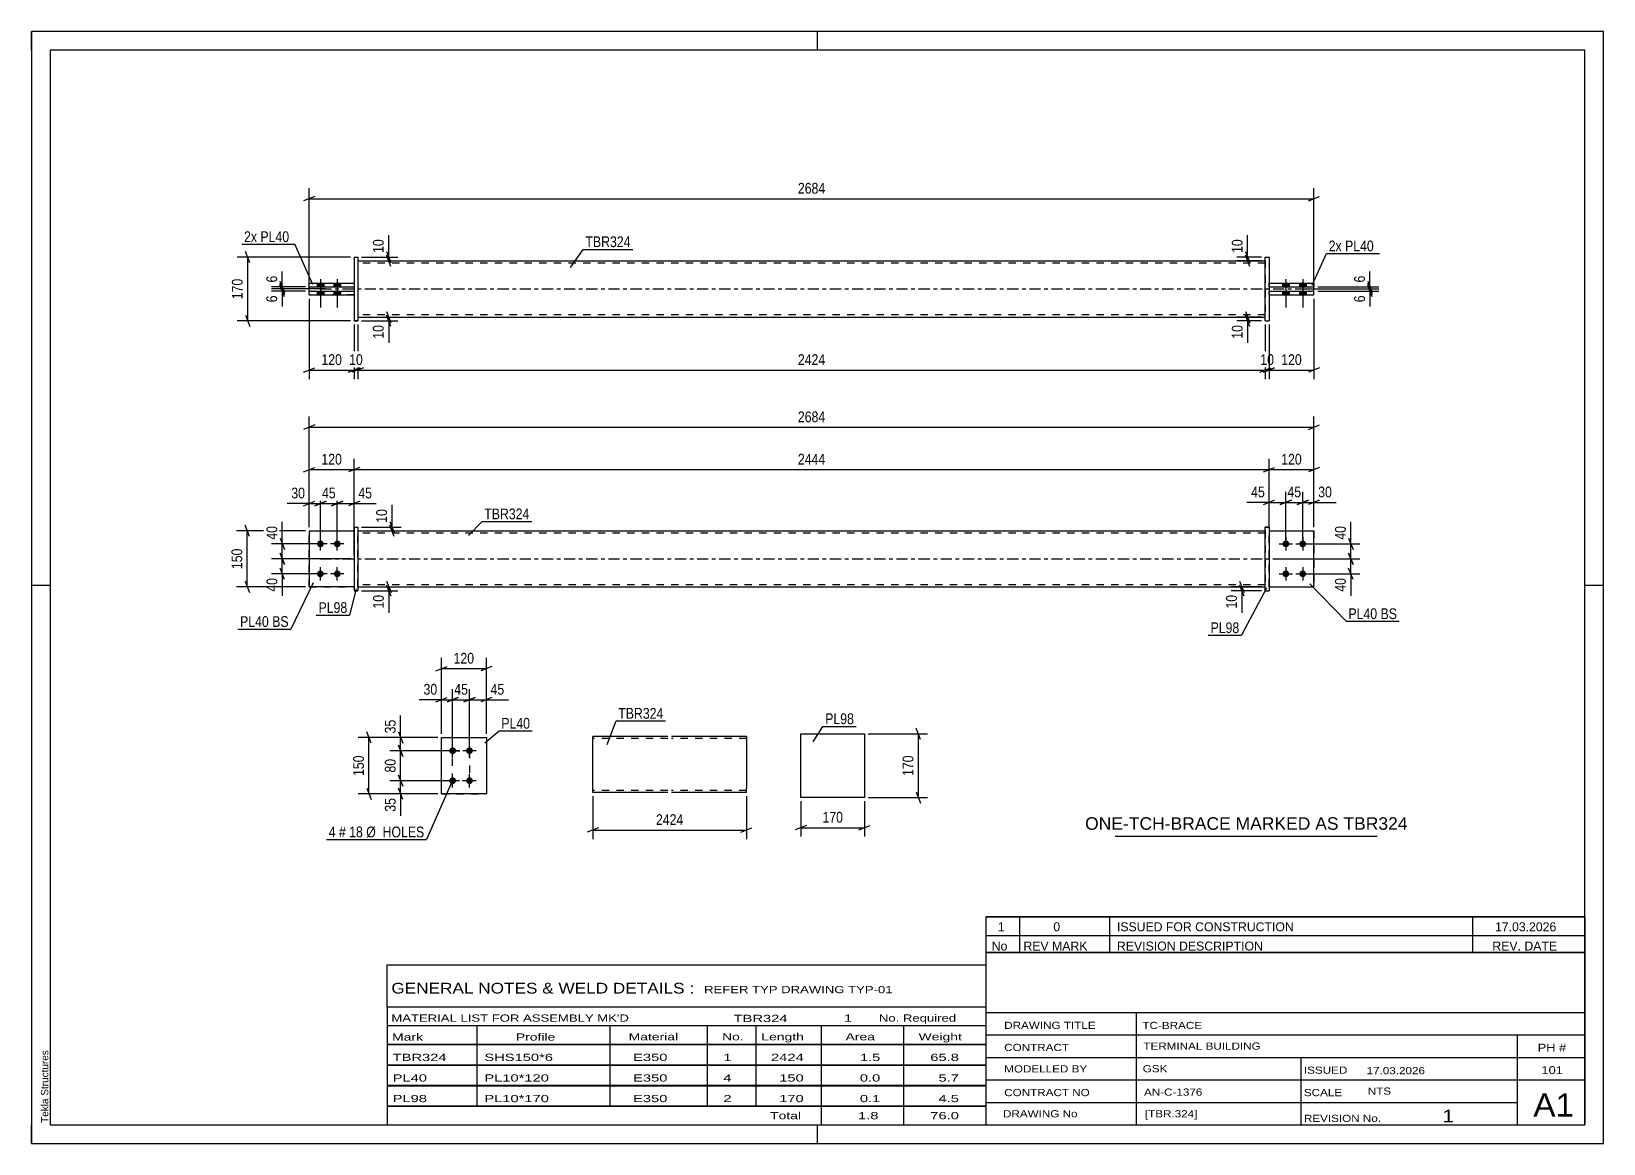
# Model space of a CAD drawing. Header units: millimetres. Extents: x 0 to 420, y 0 to 297.
import ezdxf

# ---------------------------------------------------------------- set-up
doc = ezdxf.new("R2010")
doc.units = ezdxf.units.MM
doc.linetypes.add('DXK_LINE_DOT2', pattern=[3.9198, 1.9599, -1.9599])
doc.linetypes.add('DXK_LINE_DOT3', pattern=[5.9187, 2.979, -0.9799, 0.9799, -0.9799])
doc.styles.add('Arial', font='ARIAL.TTF', dxfattribs={"height": 0.2})
doc.styles.add('Arial Narrow', font='ARIALN.TTF', dxfattribs={"height": 0.2})

# ---------------------------------------------------------------- blocks, each defined once
blk = doc.blocks.new('Unknown-580582616-1163')
at = {"color": 5, "linetype": 'Continuous'}
for p, q in [((420, 297), (0, 297)), ((0, 297), (0, 0)), ((0, 292), (0, 297)), ((210, 292), (210, 297)), ((420, 0), (420, 297)), ((415, 292), (5, 292)), ((5, 292), (5, 5)), ((415, 5), (415, 292)), ((5, 149), (0, 149)), ((420, 149), (415, 149)), ((0, 0), (0, 5)), ((5, 5), (415, 5)), ((210, 0), (210, 5)), ((0, 0), (420, 0))]:
    blk.add_line(p, q, dxfattribs=at)
at = {"color": 174, "linetype": 'Continuous', "style": 'Arial'}
blk.add_text('Tekla Structures', height=1.9102, rotation=90, dxfattribs=at).set_placement((4.5, 5.5))
blk = doc.blocks.new('Part-580582616-1819 - 1792')
at = {"color": 2, "linetype": 'Continuous'}
for p, q in [((330.63, 163.65), (342.63, 163.65)), ((342.63, 163.65), (342.63, 163.65)), ((342.63, 148.65), (342.63, 163.65)), ((330.63, 148.65), (342.63, 148.65))]:
    blk.add_line(p, q, dxfattribs=at)
at = {"color": 7, "linetype": 'DXK_LINE_DOT2'}
for p, q in [((330.63, 163.65), (342.63, 163.65)), ((330.63, 148.65), (330.63, 163.65)), ((342.63, 163.65), (342.63, 163.65)), ((330.63, 148.65), (330.63, 148.65)), ((330.63, 148.65), (342.63, 148.65))]:
    blk.add_line(p, q, dxfattribs=at)
blk = doc.blocks.new('Part-580582616-1799 - 1792')
at = {"color": 2, "linetype": 'Continuous'}
for p, q in [((330.63, 164.65), (329.63, 164.65)), ((329.63, 147.65), (329.63, 164.65)), ((330.63, 164.65), (330.63, 147.65)), ((329.63, 147.65), (329.63, 147.65)), ((329.63, 147.65), (330.63, 147.65))]:
    blk.add_line(p, q, dxfattribs=at)
at = {"color": 7, "linetype": 'DXK_LINE_DOT2'}
for p, q in [((329.63, 164.65), (329.63, 164.65)), ((329.63, 164.65), (330.63, 164.65)), ((330.63, 164.65), (330.63, 164.65)), ((329.63, 147.65), (330.63, 147.65))]:
    blk.add_line(p, q, dxfattribs=at)
blk = doc.blocks.new('Part-580582616-1804 - 1792')
at = {"color": 2, "linetype": 'Continuous'}
for p, q in [((74.2, 163.65), (86.2, 163.65)), ((74.2, 163.65), (74.2, 148.65)), ((86.2, 148.65), (74.2, 148.65)), ((74.2, 148.65), (74.2, 148.65))]:
    blk.add_line(p, q, dxfattribs=at)
at = {"color": 7, "linetype": 'DXK_LINE_DOT2'}
for p, q in [((74.2, 163.65), (86.2, 163.65)), ((86.2, 163.65), (86.2, 163.65)), ((86.2, 163.65), (86.2, 148.65)), ((74.2, 148.65), (86.2, 148.65))]:
    blk.add_line(p, q, dxfattribs=at)
blk = doc.blocks.new('Part-580582616-1809 - 1792')
at = {"color": 7, "linetype": 'DXK_LINE_DOT2'}
for p, q in [((74.2, 163.65), (86.2, 163.65)), ((74.2, 163.65), (86.2, 163.65)), ((74.2, 148.65), (74.2, 163.65)), ((86.2, 163.65), (86.2, 163.65)), ((86.2, 163.65), (86.2, 148.65)), ((74.2, 148.65), (86.2, 148.65)), ((86.2, 148.65), (74.2, 148.65)), ((74.2, 148.65), (74.2, 148.65))]:
    blk.add_line(p, q, dxfattribs=at)
blk = doc.blocks.new('Part-580582616-1814 - 1792')
at = {"color": 2, "linetype": 'Continuous'}
for p, q in [((86.2, 164.65), (87.2, 164.65)), ((86.2, 164.65), (86.2, 147.65)), ((87.2, 164.65), (87.2, 164.65)), ((87.2, 164.65), (87.2, 147.65)), ((86.2, 147.65), (87.2, 147.65))]:
    blk.add_line(p, q, dxfattribs=at)
at = {"color": 7, "linetype": 'DXK_LINE_DOT2'}
for p, q in [((86.2, 164.65), (87.2, 164.65)), ((86.2, 147.65), (87.2, 147.65))]:
    blk.add_line(p, q, dxfattribs=at)
blk = doc.blocks.new('Part-580582616-1824 - 1792')
at = {"color": 2, "linetype": 'Continuous'}
for p, q in [((87.2, 163.65), (329.63, 163.65)), ((87.2, 148.65), (329.63, 148.65))]:
    blk.add_line(p, q, dxfattribs=at)
at = {"color": 7, "linetype": 'DXK_LINE_DOT2'}
for p, q in [((87.2, 148.65), (87.2, 163.65)), ((329.63, 163.05), (87.2, 163.05)), ((329.63, 163.65), (329.63, 148.65)), ((329.63, 149.25), (87.2, 149.25))]:
    blk.add_line(p, q, dxfattribs=at)
at = {"color": 7, "linetype": 'DXK_LINE_DOT3'}
blk.add_line((77.2, 156.15), (339.63, 156.15), dxfattribs=at)
blk = doc.blocks.new('Bolt-580582616-1830 - 1792')
at = {"linetype": 'Continuous'}
for points in [[(335.13, 161.05), (335.32, 161.03), (335.5, 160.97), (335.66, 160.88), (335.8, 160.75), (335.91, 160.6), (335.99, 160.43), (336.03, 160.24), (336.03, 160.05), (335.99, 159.87), (335.91, 159.7), (335.8, 159.55), (335.66, 159.42), (335.5, 159.33), (335.32, 159.27), (335.13, 159.25), (334.95, 159.27), (334.77, 159.33), (334.6, 159.42), (334.46, 159.55), (334.35, 159.7), (334.28, 159.87), (334.24, 160.05), (334.24, 160.24), (334.28, 160.43), (334.35, 160.6), (334.46, 160.75), (334.6, 160.88), (334.77, 160.97), (334.95, 161.03)], [(339.63, 161.05), (339.82, 161.03), (340, 160.97), (340.16, 160.88), (340.3, 160.75), (340.41, 160.6), (340.49, 160.43), (340.53, 160.24), (340.53, 160.05), (340.49, 159.87), (340.41, 159.7), (340.3, 159.55), (340.16, 159.42), (340, 159.33), (339.82, 159.27), (339.63, 159.25), (339.45, 159.27), (339.27, 159.33), (339.1, 159.42), (338.96, 159.55), (338.85, 159.7), (338.78, 159.87), (338.74, 160.05), (338.74, 160.24), (338.78, 160.43), (338.85, 160.6), (338.96, 160.75), (339.1, 160.88), (339.27, 160.97), (339.45, 161.03)], [(335.13, 153.05), (335.32, 153.03), (335.5, 152.97), (335.66, 152.88), (335.8, 152.75), (335.91, 152.6), (335.99, 152.43), (336.03, 152.24), (336.03, 152.05), (335.99, 151.87), (335.91, 151.7), (335.8, 151.55), (335.66, 151.42), (335.5, 151.33), (335.32, 151.27), (335.13, 151.25), (334.95, 151.27), (334.77, 151.33), (334.6, 151.42), (334.46, 151.55), (334.35, 151.7), (334.28, 151.87), (334.24, 152.05), (334.24, 152.24), (334.28, 152.43), (334.35, 152.6), (334.46, 152.75), (334.6, 152.88), (334.77, 152.97), (334.95, 153.03)], [(339.63, 153.05), (339.82, 153.03), (340, 152.97), (340.16, 152.88), (340.3, 152.75), (340.41, 152.6), (340.49, 152.43), (340.53, 152.24), (340.53, 152.05), (340.49, 151.87), (340.41, 151.7), (340.3, 151.55), (340.16, 151.42), (340, 151.33), (339.82, 151.27), (339.63, 151.25), (339.45, 151.27), (339.27, 151.33), (339.1, 151.42), (338.96, 151.55), (338.85, 151.7), (338.78, 151.87), (338.74, 152.05), (338.74, 152.24), (338.78, 152.43), (338.85, 152.6), (338.96, 152.75), (339.1, 152.88), (339.27, 152.97), (339.45, 153.03)]]:
    blk.add_hatch(color=1, dxfattribs=at).paths.add_polyline_path(points)
at = {"color": 1, "linetype": 'Continuous'}
for p, q in [((333.33, 160.15), (336.93, 160.15)), ((335.13, 161.95), (335.13, 158.35)), ((337.83, 160.15), (341.43, 160.15)), ((339.63, 161.95), (339.63, 158.35)), ((333.33, 152.15), (336.93, 152.15)), ((335.13, 153.95), (335.13, 150.35)), ((337.83, 152.15), (341.43, 152.15)), ((339.63, 153.95), (339.63, 150.35))]:
    blk.add_line(p, q, dxfattribs=at)
blk = doc.blocks.new('Bolt-580582616-1831 - 1792')
at = {"linetype": 'Continuous'}
for points in [[(77.2, 161.05), (77.39, 161.03), (77.57, 160.97), (77.73, 160.88), (77.87, 160.75), (77.98, 160.6), (78.06, 160.43), (78.1, 160.24), (78.1, 160.05), (78.06, 159.87), (77.98, 159.7), (77.87, 159.55), (77.73, 159.42), (77.57, 159.33), (77.39, 159.27), (77.2, 159.25), (77.01, 159.27), (76.84, 159.33), (76.67, 159.42), (76.53, 159.55), (76.42, 159.7), (76.35, 159.87), (76.31, 160.05), (76.31, 160.24), (76.35, 160.43), (76.42, 160.6), (76.53, 160.75), (76.67, 160.88), (76.84, 160.97), (77.01, 161.03)], [(81.7, 161.05), (81.89, 161.03), (82.07, 160.97), (82.23, 160.88), (82.37, 160.75), (82.48, 160.6), (82.56, 160.43), (82.6, 160.24), (82.6, 160.05), (82.56, 159.87), (82.48, 159.7), (82.37, 159.55), (82.23, 159.42), (82.07, 159.33), (81.89, 159.27), (81.7, 159.25), (81.51, 159.27), (81.34, 159.33), (81.17, 159.42), (81.03, 159.55), (80.92, 159.7), (80.85, 159.87), (80.81, 160.05), (80.81, 160.24), (80.85, 160.43), (80.92, 160.6), (81.03, 160.75), (81.17, 160.88), (81.34, 160.97), (81.51, 161.03)], [(77.2, 153.05), (77.39, 153.03), (77.57, 152.97), (77.73, 152.88), (77.87, 152.75), (77.98, 152.6), (78.06, 152.43), (78.1, 152.24), (78.1, 152.05), (78.06, 151.87), (77.98, 151.7), (77.87, 151.55), (77.73, 151.42), (77.57, 151.33), (77.39, 151.27), (77.2, 151.25), (77.01, 151.27), (76.84, 151.33), (76.67, 151.42), (76.53, 151.55), (76.42, 151.7), (76.35, 151.87), (76.31, 152.05), (76.31, 152.24), (76.35, 152.43), (76.42, 152.6), (76.53, 152.75), (76.67, 152.88), (76.84, 152.97), (77.01, 153.03)], [(81.7, 153.05), (81.89, 153.03), (82.07, 152.97), (82.23, 152.88), (82.37, 152.75), (82.48, 152.6), (82.56, 152.43), (82.6, 152.24), (82.6, 152.05), (82.56, 151.87), (82.48, 151.7), (82.37, 151.55), (82.23, 151.42), (82.07, 151.33), (81.89, 151.27), (81.7, 151.25), (81.51, 151.27), (81.34, 151.33), (81.17, 151.42), (81.03, 151.55), (80.92, 151.7), (80.85, 151.87), (80.81, 152.05), (80.81, 152.24), (80.85, 152.43), (80.92, 152.6), (81.03, 152.75), (81.17, 152.88), (81.34, 152.97), (81.51, 153.03)]]:
    blk.add_hatch(color=1, dxfattribs=at).paths.add_polyline_path(points)
at = {"color": 1, "linetype": 'Continuous'}
for p, q in [((79, 160.15), (75.4, 160.15)), ((77.2, 158.35), (77.2, 161.95)), ((83.5, 160.15), (79.9, 160.15)), ((81.7, 158.35), (81.7, 161.95)), ((79, 152.15), (75.4, 152.15)), ((77.2, 150.35), (77.2, 153.95)), ((83.5, 152.15), (79.9, 152.15)), ((81.7, 150.35), (81.7, 153.95))]:
    blk.add_line(p, q, dxfattribs=at)
blk = doc.blocks.new('Part-580582616-1836 - 1792')
at = {"color": 7, "linetype": 'DXK_LINE_DOT2'}
for p, q in [((330.63, 163.65), (342.63, 163.65)), ((330.63, 148.65), (330.63, 163.65)), ((330.63, 163.65), (342.63, 163.65)), ((342.63, 163.65), (342.63, 163.65)), ((342.63, 163.65), (342.63, 148.65)), ((330.63, 148.65), (330.63, 148.65)), ((330.63, 148.65), (342.63, 148.65)), ((330.63, 148.65), (342.63, 148.65))]:
    blk.add_line(p, q, dxfattribs=at)
blk = doc.blocks.new('Part-580582616-2124 - 2115')
at = {"color": 2, "linetype": 'Continuous'}
for p, q in [((87.2, 235.72), (329.63, 235.72)), ((87.2, 220.72), (329.63, 220.72))]:
    blk.add_line(p, q, dxfattribs=at)
at = {"color": 7, "linetype": 'DXK_LINE_DOT2'}
for p, q in [((87.2, 235.72), (87.2, 220.72)), ((329.63, 235.72), (329.63, 220.72)), ((329.63, 235.12), (87.2, 235.12)), ((329.63, 221.32), (87.2, 221.32))]:
    blk.add_line(p, q, dxfattribs=at)
at = {"color": 7, "linetype": 'DXK_LINE_DOT3'}
blk.add_line((77.2, 228.22), (339.63, 228.22), dxfattribs=at)
blk = doc.blocks.new('Part-580582616-2125 - 2115')
at = {"color": 2, "linetype": 'Continuous'}
for p, q in [((329.63, 236.72), (329.63, 236.72)), ((329.63, 219.72), (329.63, 236.72)), ((329.63, 236.72), (330.63, 236.72)), ((330.63, 236.72), (330.63, 236.72)), ((330.63, 236.72), (330.63, 219.72)), ((329.63, 219.72), (330.63, 219.72)), ((329.63, 219.72), (329.63, 219.72)), ((330.63, 219.72), (330.63, 219.72))]:
    blk.add_line(p, q, dxfattribs=at)
at = {"color": 7, "linetype": 'DXK_LINE_DOT2'}
for p, q in [((329.63, 236.72), (329.63, 236.72)), ((329.63, 236.72), (330.63, 236.72)), ((329.63, 219.72), (330.63, 219.72))]:
    blk.add_line(p, q, dxfattribs=at)
blk = doc.blocks.new('Bolt-580582616-2118 - 2115')
at = {"linetype": 'Continuous'}
for points in [[(76.3, 228.82), (78.1, 228.82), (78.1, 229.82), (76.3, 229.82)], [(76.3, 228.82), (78.1, 228.82), (78.1, 229.82), (76.3, 229.82)], [(76.3, 226.62), (78.1, 226.62), (78.1, 227.62), (76.3, 227.62)], [(76.3, 226.62), (78.1, 226.62), (78.1, 227.62), (76.3, 227.62)], [(80.8, 228.82), (82.6, 228.82), (82.6, 229.82), (80.8, 229.82)], [(80.8, 228.82), (82.6, 228.82), (82.6, 229.82), (80.8, 229.82)], [(80.8, 226.62), (82.6, 226.62), (82.6, 227.62), (80.8, 227.62)], [(80.8, 226.62), (82.6, 226.62), (82.6, 227.62), (80.8, 227.62)]]:
    blk.add_hatch(color=1, dxfattribs=at).paths.add_polyline_path(points)
at = {"color": 1, "linetype": 'Continuous'}
for p, q in [((76.3, 229.82), (76.3, 228.82)), ((76.3, 229.82), (76.3, 228.82)), ((76.3, 227.62), (76.3, 226.62)), ((76.3, 227.62), (76.3, 226.62)), ((77.2, 230.82), (77.2, 223.32)), ((77.2, 230.82), (77.2, 223.32)), ((78.1, 229.82), (78.1, 228.82)), ((78.1, 229.82), (78.1, 228.82)), ((78.1, 227.62), (78.1, 226.62)), ((78.1, 227.62), (78.1, 226.62)), ((80.8, 229.82), (80.8, 228.82)), ((80.8, 229.82), (80.8, 228.82)), ((80.8, 227.62), (80.8, 226.62)), ((80.8, 227.62), (80.8, 226.62)), ((81.7, 230.82), (81.7, 223.32)), ((81.7, 230.82), (81.7, 223.32)), ((82.6, 229.82), (82.6, 228.82)), ((82.6, 229.82), (82.6, 228.82)), ((82.6, 227.62), (82.6, 226.62)), ((82.6, 227.62), (82.6, 226.62))]:
    blk.add_line(p, q, dxfattribs=at)
blk = doc.blocks.new('Part-580582616-2135 - 2115')
at = {"color": 2, "linetype": 'Continuous'}
for p, q in [((74.2, 229.82), (86.2, 229.82)), ((74.2, 228.82), (74.2, 229.82)), ((74.2, 228.82), (86.2, 228.82)), ((74.2, 228.82), (74.2, 228.82))]:
    blk.add_line(p, q, dxfattribs=at)
at = {"color": 7, "linetype": 'DXK_LINE_DOT2'}
for p, q in [((74.2, 229.82), (86.2, 229.82)), ((74.2, 229.82), (74.2, 229.82)), ((74.2, 228.82), (86.2, 228.82)), ((86.2, 229.82), (86.2, 228.82))]:
    blk.add_line(p, q, dxfattribs=at)
blk = doc.blocks.new('Bolt-580582616-2119 - 2115')
at = {"linetype": 'Continuous'}
for points in [[(336.03, 229.82), (334.23, 229.82), (334.23, 228.82), (336.03, 228.82)], [(336.03, 229.82), (334.23, 229.82), (334.23, 228.82), (336.03, 228.82)], [(336.03, 227.62), (334.23, 227.62), (334.23, 226.62), (336.03, 226.62)], [(336.03, 227.62), (334.23, 227.62), (334.23, 226.62), (336.03, 226.62)], [(340.53, 229.82), (338.73, 229.82), (338.73, 228.82), (340.53, 228.82)], [(340.53, 229.82), (338.73, 229.82), (338.73, 228.82), (340.53, 228.82)], [(340.53, 227.62), (338.73, 227.62), (338.73, 226.62), (340.53, 226.62)], [(340.53, 227.62), (338.73, 227.62), (338.73, 226.62), (340.53, 226.62)]]:
    blk.add_hatch(color=1, dxfattribs=at).paths.add_polyline_path(points)
at = {"color": 1, "linetype": 'Continuous'}
for p, q in [((334.23, 229.82), (334.23, 228.82)), ((334.23, 229.82), (334.23, 228.82)), ((334.23, 227.62), (334.23, 226.62)), ((334.23, 227.62), (334.23, 226.62)), ((335.13, 230.82), (335.13, 223.32)), ((335.13, 230.82), (335.13, 223.32)), ((336.03, 229.82), (336.03, 228.82)), ((336.03, 229.82), (336.03, 228.82)), ((336.03, 227.62), (336.03, 226.62)), ((336.03, 227.62), (336.03, 226.62)), ((338.73, 229.82), (338.73, 228.82)), ((338.73, 229.82), (338.73, 228.82)), ((338.73, 227.62), (338.73, 226.62)), ((338.73, 227.62), (338.73, 226.62)), ((339.63, 230.82), (339.63, 223.32)), ((339.63, 230.82), (339.63, 223.32)), ((340.53, 229.82), (340.53, 228.82)), ((340.53, 229.82), (340.53, 228.82)), ((340.53, 227.62), (340.53, 226.62)), ((340.53, 227.62), (340.53, 226.62))]:
    blk.add_line(p, q, dxfattribs=at)
blk = doc.blocks.new('Part-580582616-2130 - 2115')
at = {"color": 2, "linetype": 'Continuous'}
for p, q in [((74.2, 227.62), (86.2, 227.62)), ((74.2, 226.62), (74.2, 227.62)), ((74.2, 226.62), (86.2, 226.62)), ((74.2, 226.62), (74.2, 226.62))]:
    blk.add_line(p, q, dxfattribs=at)
at = {"color": 7, "linetype": 'DXK_LINE_DOT2'}
for p, q in [((74.2, 227.62), (86.2, 227.62)), ((86.2, 227.62), (86.2, 226.62)), ((86.2, 226.62), (74.2, 226.62))]:
    blk.add_line(p, q, dxfattribs=at)
blk = doc.blocks.new('Part-580582616-2136 - 2115')
at = {"color": 2, "linetype": 'Continuous'}
for p, q in [((86.2, 236.72), (87.2, 236.72)), ((86.2, 236.72), (86.2, 219.72)), ((87.2, 236.72), (87.2, 236.72)), ((87.2, 236.72), (87.2, 219.72)), ((87.2, 219.72), (86.2, 219.72)), ((86.2, 219.72), (86.2, 219.72))]:
    blk.add_line(p, q, dxfattribs=at)
at = {"color": 7, "linetype": 'DXK_LINE_DOT2'}
for p, q in [((86.2, 236.72), (87.2, 236.72)), ((87.2, 236.72), (87.2, 236.72)), ((86.2, 219.72), (87.2, 219.72))]:
    blk.add_line(p, q, dxfattribs=at)
blk = doc.blocks.new('Part-580582616-2141 - 2115')
at = {"color": 2, "linetype": 'Continuous'}
for p, q in [((330.63, 229.82), (342.63, 229.82)), ((330.63, 228.82), (342.63, 228.82)), ((342.63, 229.82), (342.63, 228.82))]:
    blk.add_line(p, q, dxfattribs=at)
at = {"color": 7, "linetype": 'DXK_LINE_DOT2'}
for p, q in [((330.63, 228.82), (330.63, 229.82)), ((330.63, 229.82), (342.63, 229.82)), ((330.63, 228.82), (342.63, 228.82)), ((342.63, 229.82), (342.63, 229.82))]:
    blk.add_line(p, q, dxfattribs=at)
blk = doc.blocks.new('Part-580582616-2146 - 2115')
at = {"color": 2, "linetype": 'Continuous'}
for p, q in [((330.63, 227.62), (342.63, 227.62)), ((342.63, 226.62), (342.63, 227.62)), ((330.63, 226.62), (342.63, 226.62))]:
    blk.add_line(p, q, dxfattribs=at)
at = {"color": 7, "linetype": 'DXK_LINE_DOT2'}
for p, q in [((330.63, 226.62), (330.63, 227.62)), ((330.63, 227.62), (342.63, 227.62)), ((330.63, 226.62), (342.63, 226.62))]:
    blk.add_line(p, q, dxfattribs=at)
blk = doc.blocks.new('Bolt-580582616-1445 - 1411')
at = {"linetype": 'Continuous'}
for points in [[(112.53, 104.01), (112.34, 104.03), (112.16, 104.08), (112, 104.18), (111.86, 104.3), (111.75, 104.46), (111.67, 104.63), (111.63, 104.81), (111.63, 105), (111.67, 105.18), (111.75, 105.36), (111.86, 105.51), (112, 105.63), (112.16, 105.73), (112.34, 105.79), (112.53, 105.81), (112.71, 105.79), (112.89, 105.73), (113.06, 105.63), (113.2, 105.51), (113.31, 105.36), (113.38, 105.18), (113.42, 105), (113.42, 104.81), (113.38, 104.63), (113.31, 104.46), (113.2, 104.3), (113.06, 104.18), (112.89, 104.08), (112.71, 104.03)], [(117.03, 104.01), (116.84, 104.03), (116.66, 104.08), (116.5, 104.18), (116.36, 104.3), (116.25, 104.46), (116.17, 104.63), (116.13, 104.81), (116.13, 105), (116.17, 105.18), (116.25, 105.36), (116.36, 105.51), (116.5, 105.63), (116.66, 105.73), (116.84, 105.79), (117.03, 105.81), (117.21, 105.79), (117.39, 105.73), (117.56, 105.63), (117.7, 105.51), (117.81, 105.36), (117.88, 105.18), (117.92, 105), (117.92, 104.81), (117.88, 104.63), (117.81, 104.46), (117.7, 104.3), (117.56, 104.18), (117.39, 104.08), (117.21, 104.03)], [(112.53, 96.01), (112.34, 96.03), (112.16, 96.08), (112, 96.18), (111.86, 96.3), (111.75, 96.46), (111.67, 96.63), (111.63, 96.81), (111.63, 97), (111.67, 97.18), (111.75, 97.36), (111.86, 97.51), (112, 97.63), (112.16, 97.73), (112.34, 97.79), (112.53, 97.81), (112.71, 97.79), (112.89, 97.73), (113.06, 97.63), (113.2, 97.51), (113.31, 97.36), (113.38, 97.18), (113.42, 97), (113.42, 96.81), (113.38, 96.63), (113.31, 96.46), (113.2, 96.3), (113.06, 96.18), (112.89, 96.08), (112.71, 96.03)], [(117.03, 96.01), (116.84, 96.03), (116.66, 96.08), (116.5, 96.18), (116.36, 96.3), (116.25, 96.46), (116.17, 96.63), (116.13, 96.81), (116.13, 97), (116.17, 97.18), (116.25, 97.36), (116.36, 97.51), (116.5, 97.63), (116.66, 97.73), (116.84, 97.79), (117.03, 97.81), (117.21, 97.79), (117.39, 97.73), (117.56, 97.63), (117.7, 97.51), (117.81, 97.36), (117.88, 97.18), (117.92, 97), (117.92, 96.81), (117.88, 96.63), (117.81, 96.46), (117.7, 96.3), (117.56, 96.18), (117.39, 96.08), (117.21, 96.03)]]:
    blk.add_hatch(color=1, dxfattribs=at).paths.add_polyline_path(points)
at = {"color": 1, "linetype": 'Continuous'}
for p, q in [((112.53, 103.11), (112.53, 106.71)), ((117.03, 103.11), (117.03, 106.71)), ((114.33, 104.91), (110.73, 104.91)), ((118.83, 104.91), (115.23, 104.91)), ((114.33, 96.91), (110.73, 96.91)), ((112.53, 95.11), (112.53, 98.71)), ((118.83, 96.91), (115.23, 96.91)), ((117.03, 95.11), (117.03, 98.71))]:
    blk.add_line(p, q, dxfattribs=at)
blk = doc.blocks.new('Part-580582616-1460 - 1411')
at = {"color": 2, "linetype": 'Continuous'}
for p, q in [((109.53, 108.41), (121.53, 108.41)), ((109.53, 93.41), (109.53, 108.41)), ((121.53, 108.41), (121.53, 108.41)), ((121.53, 108.41), (121.53, 93.41)), ((121.53, 93.41), (109.53, 93.41)), ((109.53, 93.41), (109.53, 93.41))]:
    blk.add_line(p, q, dxfattribs=at)
at = {"color": 7, "linetype": 'DXK_LINE_DOT2'}
for p, q in [((109.53, 108.41), (121.53, 108.41)), ((109.53, 93.41), (121.53, 93.41)), ((109.53, 93.41), (109.53, 93.41))]:
    blk.add_line(p, q, dxfattribs=at)
blk = doc.blocks.new('Part-580582616-1391 - 1375')
at = {"color": 2, "linetype": 'Continuous'}
for p, q in [((205.57, 92.41), (205.57, 109.41)), ((205.57, 109.41), (222.57, 109.41)), ((222.57, 109.41), (222.57, 92.41)), ((222.57, 92.41), (205.57, 92.41))]:
    blk.add_line(p, q, dxfattribs=at)
blk = doc.blocks.new('Part-580582616-1274 - 1255')
at = {"color": 2, "linetype": 'Continuous'}
for p, q in [((170, 108.73), (150, 108.73)), ((150, 93.82), (150, 108.73)), ((191, 108.73), (171, 108.73)), ((191, 108.73), (191, 94.93)), ((150, 93.73), (150, 93.82)), ((170, 93.73), (150, 93.73)), ((191, 93.73), (171, 93.73)), ((191, 93.73), (191, 94.93))]:
    blk.add_line(p, q, dxfattribs=at)
at = {"color": 7, "linetype": 'DXK_LINE_DOT2'}
for p, q in [((170, 108.13), (150, 108.13)), ((191, 108.13), (171, 108.13)), ((191, 108.13), (191, 108.09)), ((191, 108.09), (191, 108.13)), ((191, 107.99), (191, 108.09)), ((191, 108.09), (191, 107.99)), ((150, 94.33), (150, 94.38)), ((170, 94.33), (150, 94.33)), ((191, 94.33), (171, 94.33)), ((191, 94.38), (191, 94.7)), ((191, 94.33), (191, 94.38))]:
    blk.add_line(p, q, dxfattribs=at)
blk = doc.blocks.new('Rectangle-580582616-1569 - 1411')
at = {"color": 1, "linetype": 'DXK_LINE_DOT2'}
blk.add_lwpolyline([(112.53, 104.91), (117.03, 104.91), (117.03, 96.91), (112.53, 96.91), (112.53, 104.91)], close=True, dxfattribs=at)
blk = doc.blocks.new('StraightDimension-580582616-2011 - 1792')
at = {"color": 7, "linetype": 'Continuous'}
for p, q in [((81.7, 161.15), (81.7, 173.8)), ((86.2, 164.65), (86.2, 173.8)), ((80.2, 170.35), (83.2, 171.55)), ((81.7, 170.95), (86.2, 170.95)), ((87.7, 171.55), (84.7, 170.35))]:
    blk.add_line(p, q, dxfattribs=at)
at = {"color": 0}
blk.add_wipeout([(91.58, 171.7), (91.58, 175.9), (86.73, 175.9), (86.73, 171.7)], dxfattribs=at)
at = {"color": 7, "linetype": 'Continuous'}
blk.add_line((86.2, 170.95), (92.11, 170.95), dxfattribs=at)
blk.add_line((86.2, 170.95), (92.11, 170.95), dxfattribs=at)
at = {"color": 3, "style": 'Arial Narrow'}
blk.add_text('45', height=2.863, dxfattribs=at).set_placement((87.33, 172.3))
blk = doc.blocks.new('StraightDimension-580582616-1863 - 1792')
at = {"color": 7, "linetype": 'Continuous'}
for p, q in [((335.13, 161.15), (335.13, 174.09)), ((339.63, 161.15), (339.63, 174.09)), ((333.63, 170.64), (336.63, 171.84)), ((335.13, 171.24), (339.63, 171.24)), ((341.13, 171.84), (338.13, 170.64))]:
    blk.add_line(p, q, dxfattribs=at)
at = {"color": 0}
blk.add_wipeout([(339.81, 171.99), (339.81, 176.19), (334.95, 176.19), (334.95, 171.99)], dxfattribs=at)
at = {"color": 3, "style": 'Arial Narrow'}
blk.add_text('45', height=2.863, dxfattribs=at).set_placement((335.55, 172.59))
blk = doc.blocks.new('StraightDimension-580582616-1932 - 1792')
at = {"color": 7, "linetype": 'Continuous'}
for p, q in [((330.63, 164.65), (330.63, 182.83)), ((342.63, 164.65), (342.63, 182.83)), ((329.13, 179.38), (332.13, 180.58)), ((330.63, 179.98), (342.63, 179.98)), ((344.13, 180.58), (341.13, 179.38))]:
    blk.add_line(p, q, dxfattribs=at)
at = {"color": 0}
blk.add_wipeout([(339.97, 180.73), (339.97, 184.93), (333.29, 184.93), (333.29, 180.73)], dxfattribs=at)
at = {"color": 3, "style": 'Arial Narrow'}
blk.add_text('120', height=2.863, dxfattribs=at).set_placement((333.89, 181.33))
blk = doc.blocks.new('StraightDimension-580582616-1893 - 1792')
at = {"color": 7, "linetype": 'Continuous'}
for p, q in [((74.2, 164.65), (74.2, 194.15)), ((342.63, 164.65), (342.63, 194.15)), ((75.7, 191.9), (72.7, 190.7)), ((74.2, 191.3), (342.63, 191.3)), ((341.13, 190.7), (344.13, 191.9))]:
    blk.add_line(p, q, dxfattribs=at)
at = {"color": 0}
blk.add_wipeout([(212.67, 192.05), (212.67, 196.25), (204.16, 196.25), (204.16, 192.05)], dxfattribs=at)
at = {"color": 3, "style": 'Arial Narrow'}
blk.add_text('2684', height=2.863, dxfattribs=at).set_placement((204.76, 192.65))
blk = doc.blocks.new('StraightDimension-580582616-2057 - 1792')
at = {"color": 7, "linetype": 'Continuous'}
for p, q in [((85.2, 156.15), (64.17, 156.15)), ((66.42, 157.65), (67.62, 154.65)), ((67.02, 152.15), (67.02, 156.15)), ((76.2, 152.15), (64.17, 152.15)), ((67.62, 150.65), (66.42, 153.65))]:
    blk.add_line(p, q, dxfattribs=at)
at = {"color": 0}
blk.add_wipeout([(66.27, 151.62), (62.07, 151.62), (62.07, 146.77), (66.27, 146.77)], dxfattribs=at)
at = {"color": 7, "linetype": 'Continuous'}
blk.add_line((67.02, 152.15), (67.02, 146.24), dxfattribs=at)
blk.add_line((67.02, 152.15), (67.02, 146.24), dxfattribs=at)
at = {"color": 3, "style": 'Arial Narrow'}
blk.add_text('40', height=2.863, rotation=90.0002, dxfattribs=at).set_placement((65.67, 147.37))
blk = doc.blocks.new('StraightDimension-580582616-2028 - 1792')
at = {"color": 7, "linetype": 'Continuous'}
for p, q in [((58.26, 162.15), (57.06, 165.15)), ((73.2, 163.65), (54.81, 163.65)), ((57.66, 148.65), (57.66, 163.65)), ((73.2, 148.65), (54.81, 148.65)), ((57.06, 150.15), (58.26, 147.15))]:
    blk.add_line(p, q, dxfattribs=at)
at = {"color": 0}
blk.add_wipeout([(56.91, 159.49), (52.71, 159.49), (52.71, 152.81), (56.91, 152.81)], dxfattribs=at)
at = {"color": 3, "style": 'Arial Narrow'}
blk.add_text('150', height=2.863, rotation=90.0002, dxfattribs=at).set_placement((56.31, 153.41))
blk = doc.blocks.new('StraightDimension-580582616-1982 - 1792')
at = {"color": 7, "linetype": 'Continuous'}
for p, q in [((74.2, 164.65), (74.2, 173.8)), ((77.2, 161.15), (77.2, 173.8)), ((72.7, 170.35), (75.7, 171.55)), ((74.2, 170.95), (77.2, 170.95)), ((78.7, 171.55), (75.7, 170.35))]:
    blk.add_line(p, q, dxfattribs=at)
at = {"color": 0}
blk.add_wipeout([(73.68, 171.7), (73.68, 175.9), (68.82, 175.9), (68.82, 171.7)], dxfattribs=at)
at = {"color": 7, "linetype": 'Continuous'}
blk.add_line((74.2, 170.95), (68.3, 170.95), dxfattribs=at)
blk.add_line((74.2, 170.95), (68.3, 170.95), dxfattribs=at)
at = {"color": 3, "style": 'Arial Narrow'}
blk.add_text('30', height=2.863, dxfattribs=at).set_placement((69.42, 172.3))
blk = doc.blocks.new('StraightDimension-580582616-1966 - 1792')
at = {"color": 7, "linetype": 'Continuous'}
for p, q in [((74.2, 164.65), (74.2, 182.83)), ((86.2, 157.15), (86.2, 182.83)), ((72.7, 179.38), (75.7, 180.58)), ((74.2, 179.98), (86.2, 179.98)), ((87.7, 180.58), (84.7, 179.38))]:
    blk.add_line(p, q, dxfattribs=at)
at = {"color": 0}
blk.add_wipeout([(83.54, 180.73), (83.54, 184.93), (76.86, 184.93), (76.86, 180.73)], dxfattribs=at)
at = {"color": 3, "style": 'Arial Narrow'}
blk.add_text('120', height=2.863, dxfattribs=at).set_placement((77.46, 181.33))
blk = doc.blocks.new('StraightDimension-580582616-1838 - 1792')
at = {"color": 7, "linetype": 'Continuous'}
for p, q in [((88.2, 164.65), (98.73, 164.65)), ((95.73, 166.15), (96.93, 163.15)), ((96.93, 162.15), (95.73, 165.15)), ((96.33, 163.65), (96.33, 164.65)), ((88.2, 163.65), (98.73, 163.65))]:
    blk.add_line(p, q, dxfattribs=at)
at = {"color": 0}
blk.add_wipeout([(95.58, 170.03), (91.38, 170.03), (91.38, 165.17), (95.58, 165.17)], dxfattribs=at)
at = {"color": 7, "linetype": 'Continuous'}
blk.add_line((96.33, 164.65), (96.33, 170.55), dxfattribs=at)
blk.add_line((96.33, 164.65), (96.33, 170.55), dxfattribs=at)
at = {"color": 3, "style": 'Arial Narrow'}
blk.add_text('10', height=2.863, rotation=90.0002, dxfattribs=at).set_placement((94.98, 165.77))
blk = doc.blocks.new('StraightDimension-580582616-1847 - 1792')
at = {"color": 7, "linetype": 'Continuous'}
for p, q in [((339.63, 161.15), (339.63, 174.09)), ((342.63, 164.65), (342.63, 174.09)), ((338.13, 170.64), (341.13, 171.84)), ((339.63, 171.24), (342.63, 171.24)), ((344.13, 171.84), (341.13, 170.64))]:
    blk.add_line(p, q, dxfattribs=at)
at = {"color": 0}
blk.add_wipeout([(348.01, 171.99), (348.01, 176.19), (343.16, 176.19), (343.16, 171.99)], dxfattribs=at)
at = {"color": 7, "linetype": 'Continuous'}
blk.add_line((342.63, 171.24), (348.54, 171.24), dxfattribs=at)
blk.add_line((342.63, 171.24), (348.54, 171.24), dxfattribs=at)
at = {"color": 3, "style": 'Arial Narrow'}
blk.add_text('30', height=2.863, dxfattribs=at).set_placement((343.76, 172.59))
blk = doc.blocks.new('StraightDimension-580582616-1876 - 1792')
at = {"color": 7, "linetype": 'Continuous'}
for p, q in [((330.63, 164.65), (330.63, 174.09)), ((335.13, 161.15), (335.13, 174.09)), ((329.13, 170.64), (332.13, 171.84)), ((330.63, 171.24), (335.13, 171.24)), ((336.63, 171.84), (333.63, 170.64))]:
    blk.add_line(p, q, dxfattribs=at)
at = {"color": 0}
blk.add_wipeout([(330.11, 171.99), (330.11, 176.19), (325.25, 176.19), (325.25, 171.99)], dxfattribs=at)
at = {"color": 7, "linetype": 'Continuous'}
blk.add_line((330.63, 171.24), (324.73, 171.24), dxfattribs=at)
blk.add_line((330.63, 171.24), (324.73, 171.24), dxfattribs=at)
at = {"color": 3, "style": 'Arial Narrow'}
blk.add_text('45', height=2.863, dxfattribs=at).set_placement((325.85, 172.59))
blk = doc.blocks.new('StraightDimension-580582616-2076 - 1792')
at = {"color": 7, "linetype": 'Continuous'}
for p, q in [((328.63, 148.65), (320.53, 148.65)), ((328.63, 147.65), (320.53, 147.65)), ((322.78, 150.15), (323.98, 147.15)), ((323.98, 146.15), (322.78, 149.15)), ((323.38, 147.65), (323.38, 148.65))]:
    blk.add_line(p, q, dxfattribs=at)
at = {"color": 0}
blk.add_wipeout([(322.63, 147.12), (318.43, 147.12), (318.43, 142.27), (322.63, 142.27)], dxfattribs=at)
at = {"color": 7, "linetype": 'Continuous'}
blk.add_line((323.38, 147.65), (323.38, 141.74), dxfattribs=at)
blk.add_line((323.38, 147.65), (323.38, 141.74), dxfattribs=at)
at = {"color": 3, "style": 'Arial Narrow'}
blk.add_text('10', height=2.863, rotation=90.0002, dxfattribs=at).set_placement((322.03, 142.87))
blk = doc.blocks.new('StraightDimension-580582616-1913 - 1792')
at = {"color": 7, "linetype": 'Continuous'}
for p, q in [((340.63, 160.15), (354.88, 160.15)), ((351.88, 161.65), (353.08, 158.65)), ((352.48, 156.15), (352.48, 160.15)), ((331.63, 156.15), (354.88, 156.15)), ((353.08, 154.65), (351.88, 157.65))]:
    blk.add_line(p, q, dxfattribs=at)
at = {"color": 0}
blk.add_wipeout([(351.73, 165.53), (347.53, 165.53), (347.53, 160.67), (351.73, 160.67)], dxfattribs=at)
at = {"color": 7, "linetype": 'Continuous'}
blk.add_line((352.48, 160.15), (352.48, 166.05), dxfattribs=at)
blk.add_line((352.48, 160.15), (352.48, 166.05), dxfattribs=at)
at = {"color": 3, "style": 'Arial Narrow'}
blk.add_text('40', height=2.863, rotation=90.0002, dxfattribs=at).set_placement((351.13, 161.27))
blk = doc.blocks.new('StraightDimension-580582616-1922 - 1792')
at = {"color": 7, "linetype": 'Continuous'}
for p, q in [((331.63, 156.15), (354.88, 156.15)), ((351.88, 157.65), (353.08, 154.65)), ((352.48, 152.15), (352.48, 156.15)), ((340.63, 152.15), (354.88, 152.15)), ((353.08, 150.65), (351.88, 153.65))]:
    blk.add_line(p, q, dxfattribs=at)
at = {"color": 0}
blk.add_wipeout([(351.73, 151.62), (347.53, 151.62), (347.53, 146.77), (351.73, 146.77)], dxfattribs=at)
at = {"color": 7, "linetype": 'Continuous'}
blk.add_line((352.48, 152.15), (352.48, 146.24), dxfattribs=at)
blk.add_line((352.48, 152.15), (352.48, 146.24), dxfattribs=at)
at = {"color": 3, "style": 'Arial Narrow'}
blk.add_text('40', height=2.863, rotation=90.0002, dxfattribs=at).set_placement((351.13, 147.37))
blk = doc.blocks.new('StraightDimension-580582616-1951 - 1792')
at = {"color": 7, "linetype": 'Continuous'}
for p, q in [((86.2, 157.15), (86.2, 182.83)), ((330.63, 164.65), (330.63, 182.83)), ((87.7, 180.58), (84.7, 179.38)), ((86.2, 179.98), (330.63, 179.98)), ((329.13, 179.38), (332.13, 180.58))]:
    blk.add_line(p, q, dxfattribs=at)
at = {"color": 0}
blk.add_wipeout([(212.67, 180.73), (212.67, 184.93), (204.16, 184.93), (204.16, 180.73)], dxfattribs=at)
at = {"color": 3, "style": 'Arial Narrow'}
blk.add_text('2444', height=2.863, dxfattribs=at).set_placement((204.76, 181.33))
blk = doc.blocks.new('StraightDimension-580582616-1998 - 1792')
at = {"color": 7, "linetype": 'Continuous'}
for p, q in [((77.2, 161.15), (77.2, 173.8)), ((81.7, 161.15), (81.7, 173.8)), ((75.7, 170.35), (78.7, 171.55)), ((77.2, 170.95), (81.7, 170.95)), ((83.2, 171.55), (80.2, 170.35))]:
    blk.add_line(p, q, dxfattribs=at)
at = {"color": 0}
blk.add_wipeout([(81.88, 171.7), (81.88, 175.9), (77.02, 175.9), (77.02, 171.7)], dxfattribs=at)
at = {"color": 3, "style": 'Arial Narrow'}
blk.add_text('45', height=2.863, dxfattribs=at).set_placement((77.62, 172.3))
blk = doc.blocks.new('StraightDimension-580582616-2048 - 1792')
at = {"color": 7, "linetype": 'Continuous'}
for p, q in [((76.2, 160.15), (64.17, 160.15)), ((66.42, 161.65), (67.62, 158.65)), ((67.02, 156.15), (67.02, 160.15)), ((85.2, 156.15), (64.17, 156.15)), ((67.62, 154.65), (66.42, 157.65))]:
    blk.add_line(p, q, dxfattribs=at)
at = {"color": 0}
blk.add_wipeout([(66.27, 165.53), (62.07, 165.53), (62.07, 160.67), (66.27, 160.67)], dxfattribs=at)
at = {"color": 7, "linetype": 'Continuous'}
blk.add_line((67.02, 160.15), (67.02, 166.05), dxfattribs=at)
blk.add_line((67.02, 160.15), (67.02, 166.05), dxfattribs=at)
at = {"color": 3, "style": 'Arial Narrow'}
blk.add_text('40', height=2.863, rotation=90.0002, dxfattribs=at).set_placement((65.67, 161.27))
blk = doc.blocks.new('StraightDimension-580582616-2067 - 1792')
at = {"color": 7, "linetype": 'Continuous'}
for p, q in [((88.2, 148.65), (97.88, 148.65)), ((88.2, 147.65), (97.88, 147.65)), ((94.88, 150.15), (96.08, 147.15)), ((96.08, 146.15), (94.88, 149.15)), ((95.48, 147.65), (95.48, 148.65))]:
    blk.add_line(p, q, dxfattribs=at)
at = {"color": 0}
blk.add_wipeout([(94.73, 147.12), (90.53, 147.12), (90.53, 142.27), (94.73, 142.27)], dxfattribs=at)
at = {"color": 7, "linetype": 'Continuous'}
blk.add_line((95.48, 147.65), (95.48, 141.74), dxfattribs=at)
blk.add_line((95.48, 147.65), (95.48, 141.74), dxfattribs=at)
at = {"color": 3, "style": 'Arial Narrow'}
blk.add_text('10', height=2.863, rotation=90.0002, dxfattribs=at).set_placement((94.13, 142.87))
blk = doc.blocks.new('StraightDimension-580582616-2182 - 2115')
at = {"color": 7, "linetype": 'Continuous'}
for p, q in [((87.2, 218.72), (87.2, 204.18)), ((329.63, 218.72), (329.63, 204.18)), ((88.7, 207.18), (85.7, 205.98)), ((87.2, 206.58), (329.63, 206.58)), ((328.13, 205.98), (331.13, 207.18))]:
    blk.add_line(p, q, dxfattribs=at)
at = {"color": 0}
blk.add_wipeout([(212.67, 207.33), (212.67, 211.53), (204.16, 211.53), (204.16, 207.33)], dxfattribs=at)
at = {"color": 3, "style": 'Arial Narrow'}
blk.add_text('2424', height=2.863, dxfattribs=at).set_placement((204.76, 207.93))
blk = doc.blocks.new('StraightDimension-580582616-2199 - 2115')
at = {"color": 7, "linetype": 'Continuous'}
for p, q in [((74.2, 225.62), (74.2, 204.18)), ((86.2, 218.72), (86.2, 204.18)), ((72.7, 205.98), (75.7, 207.18)), ((74.2, 206.58), (86.2, 206.58)), ((87.7, 207.18), (84.7, 205.98))]:
    blk.add_line(p, q, dxfattribs=at)
at = {"color": 0}
blk.add_wipeout([(83.54, 207.33), (83.54, 211.53), (76.86, 211.53), (76.86, 207.33)], dxfattribs=at)
at = {"color": 3, "style": 'Arial Narrow'}
blk.add_text('120', height=2.863, dxfattribs=at).set_placement((77.46, 207.93))
blk = doc.blocks.new('StraightDimension-580582616-2250 - 2115')
at = {"color": 7, "linetype": 'Continuous'}
for p, q in [((338.38, 228.22), (359.99, 228.22)), ((343.63, 227.62), (359.99, 227.62)), ((356.99, 229.72), (358.19, 226.72)), ((358.19, 226.12), (356.99, 229.12)), ((357.59, 227.62), (357.59, 228.22))]:
    blk.add_line(p, q, dxfattribs=at)
at = {"color": 0}
blk.add_wipeout([(356.84, 227.1), (352.64, 227.1), (352.64, 224.07), (356.84, 224.07)], dxfattribs=at)
at = {"color": 7, "linetype": 'Continuous'}
blk.add_line((357.59, 227.62), (357.59, 223.54), dxfattribs=at)
blk.add_line((357.59, 227.62), (357.59, 223.54), dxfattribs=at)
at = {"color": 3, "style": 'Arial Narrow'}
blk.add_text('6', height=2.86, rotation=90.0002, dxfattribs=at).set_placement((356.24, 224.67))
blk = doc.blocks.new('StraightDimension-580582616-2190 - 2115')
at = {"color": 7, "linetype": 'Continuous'}
for p, q in [((86.2, 218.72), (86.2, 204.18)), ((87.2, 218.72), (87.2, 204.18)), ((84.7, 205.98), (87.7, 207.18)), ((88.7, 207.18), (85.7, 205.98)), ((86.2, 206.58), (87.2, 206.58))]:
    blk.add_line(p, q, dxfattribs=at)
at = {"color": 0}
blk.add_wipeout([(89.13, 207.33), (89.13, 211.53), (84.27, 211.53), (84.27, 207.33)], dxfattribs=at)
at = {"color": 3, "style": 'Arial Narrow'}
blk.add_text('10', height=2.863, dxfattribs=at).set_placement((84.87, 207.93))
blk = doc.blocks.new('StraightDimension-580582616-2148 - 2115')
at = {"color": 7, "linetype": 'Continuous'}
for p, q in [((88.2, 220.72), (97.84, 220.72)), ((88.2, 219.72), (97.84, 219.72)), ((94.84, 222.22), (96.04, 219.22)), ((96.04, 218.22), (94.84, 221.22)), ((95.44, 219.72), (95.44, 220.72))]:
    blk.add_line(p, q, dxfattribs=at)
at = {"color": 0}
blk.add_wipeout([(94.69, 219.2), (90.49, 219.2), (90.49, 214.34), (94.69, 214.34)], dxfattribs=at)
at = {"color": 7, "linetype": 'Continuous'}
blk.add_line((95.44, 219.72), (95.44, 213.82), dxfattribs=at)
blk.add_line((95.44, 219.72), (95.44, 213.82), dxfattribs=at)
at = {"color": 3, "style": 'Arial Narrow'}
blk.add_text('10', height=2.863, rotation=90.0002, dxfattribs=at).set_placement((94.09, 214.94))
blk = doc.blocks.new('StraightDimension-580582616-2158 - 2115')
at = {"color": 7, "linetype": 'Continuous'}
for p, q in [((85.2, 236.72), (54.92, 236.72)), ((58.37, 235.22), (57.17, 238.22)), ((57.77, 219.72), (57.77, 236.72)), ((85.2, 219.72), (54.92, 219.72)), ((57.17, 221.22), (58.37, 218.22))]:
    blk.add_line(p, q, dxfattribs=at)
at = {"color": 0}
blk.add_wipeout([(57.02, 231.57), (52.82, 231.57), (52.82, 224.88), (57.02, 224.88)], dxfattribs=at)
at = {"color": 3, "style": 'Arial Narrow'}
blk.add_text('170', height=2.863, rotation=90.0002, dxfattribs=at).set_placement((56.42, 225.48))
blk = doc.blocks.new('StraightDimension-580582616-2171 - 2115')
at = {"color": 7, "linetype": 'Continuous'}
for p, q in [((75.7, 252.94), (72.7, 251.74)), ((74.2, 227.62), (74.2, 255.19)), ((74.2, 252.34), (342.63, 252.34)), ((341.13, 251.74), (344.13, 252.94)), ((342.63, 227.62), (342.63, 255.19))]:
    blk.add_line(p, q, dxfattribs=at)
at = {"color": 0}
blk.add_wipeout([(212.67, 253.09), (212.67, 257.29), (204.16, 257.29), (204.16, 253.09)], dxfattribs=at)
at = {"color": 3, "style": 'Arial Narrow'}
blk.add_text('2684', height=2.863, dxfattribs=at).set_placement((204.76, 253.69))
blk = doc.blocks.new('StraightDimension-580582616-2209 - 2115')
at = {"color": 7, "linetype": 'Continuous'}
for p, q in [((329.63, 218.72), (329.63, 204.18)), ((330.63, 218.72), (330.63, 204.18)), ((328.13, 205.98), (331.13, 207.18)), ((332.13, 207.18), (329.13, 205.98)), ((329.63, 206.58), (330.63, 206.58))]:
    blk.add_line(p, q, dxfattribs=at)
at = {"color": 0}
blk.add_wipeout([(332.56, 207.33), (332.56, 211.53), (327.7, 211.53), (327.7, 207.33)], dxfattribs=at)
at = {"color": 3, "style": 'Arial Narrow'}
blk.add_text('10', height=2.863, dxfattribs=at).set_placement((328.3, 207.93))
blk = doc.blocks.new('StraightDimension-580582616-2218 - 2115')
at = {"color": 7, "linetype": 'Continuous'}
for p, q in [((342.63, 225.62), (342.63, 204.18)), ((330.63, 218.72), (330.63, 204.18)), ((329.13, 205.98), (332.13, 207.18)), ((330.63, 206.58), (342.63, 206.58)), ((344.13, 207.18), (341.13, 205.98))]:
    blk.add_line(p, q, dxfattribs=at)
at = {"color": 0}
blk.add_wipeout([(339.97, 207.33), (339.97, 211.53), (333.29, 211.53), (333.29, 207.33)], dxfattribs=at)
at = {"color": 3, "style": 'Arial Narrow'}
blk.add_text('120', height=2.863, dxfattribs=at).set_placement((333.89, 207.93))
blk = doc.blocks.new('StraightDimension-580582616-2229 - 2115')
at = {"color": 7, "linetype": 'Continuous'}
for p, q in [((328.63, 220.72), (322.05, 220.72)), ((328.63, 219.72), (322.05, 219.72)), ((324.3, 222.22), (325.5, 219.22)), ((325.5, 218.22), (324.3, 221.22)), ((324.9, 219.72), (324.9, 220.72))]:
    blk.add_line(p, q, dxfattribs=at)
at = {"color": 0}
blk.add_wipeout([(324.15, 219.2), (319.95, 219.2), (319.95, 214.34), (324.15, 214.34)], dxfattribs=at)
at = {"color": 7, "linetype": 'Continuous'}
blk.add_line((324.9, 219.72), (324.9, 213.82), dxfattribs=at)
blk.add_line((324.9, 219.72), (324.9, 213.82), dxfattribs=at)
at = {"color": 3, "style": 'Arial Narrow'}
blk.add_text('10', height=2.863, rotation=90.0002, dxfattribs=at).set_placement((323.55, 214.94))
blk = doc.blocks.new('StraightDimension-580582616-2239 - 2115')
at = {"color": 7, "linetype": 'Continuous'}
for p, q in [((88.2, 236.72), (97.84, 236.72)), ((88.2, 235.72), (97.84, 235.72)), ((94.84, 238.22), (96.04, 235.22)), ((96.04, 234.22), (94.84, 237.22)), ((95.44, 235.72), (95.44, 236.72))]:
    blk.add_line(p, q, dxfattribs=at)
at = {"color": 0}
blk.add_wipeout([(94.69, 242.1), (90.49, 242.1), (90.49, 237.25), (94.69, 237.25)], dxfattribs=at)
at = {"color": 7, "linetype": 'Continuous'}
blk.add_line((95.44, 236.72), (95.44, 242.63), dxfattribs=at)
blk.add_line((95.44, 236.72), (95.44, 242.63), dxfattribs=at)
at = {"color": 3, "style": 'Arial Narrow'}
blk.add_text('10', height=2.863, rotation=90.0002, dxfattribs=at).set_placement((94.09, 237.85))
blk = doc.blocks.new('StraightDimension-580582616-2259 - 2115')
at = {"color": 7, "linetype": 'Continuous'}
for p, q in [((338.38, 228.22), (359.99, 228.22)), ((343.63, 228.82), (359.99, 228.82)), ((356.99, 230.32), (358.19, 227.32)), ((358.19, 226.72), (356.99, 229.72)), ((357.59, 228.22), (357.59, 228.82))]:
    blk.add_line(p, q, dxfattribs=at)
at = {"color": 0}
blk.add_wipeout([(356.84, 232.38), (352.64, 232.38), (352.64, 229.35), (356.84, 229.35)], dxfattribs=at)
at = {"color": 7, "linetype": 'Continuous'}
blk.add_line((357.59, 228.82), (357.59, 232.9), dxfattribs=at)
blk.add_line((357.59, 228.82), (357.59, 232.9), dxfattribs=at)
at = {"color": 3, "style": 'Arial Narrow'}
blk.add_text('6', height=2.86, rotation=90.0002, dxfattribs=at).set_placement((356.24, 229.95))
blk = doc.blocks.new('StraightDimension-580582616-2268 - 2115')
at = {"color": 7, "linetype": 'Continuous'}
for p, q in [((328.63, 236.72), (322.05, 236.72)), ((328.63, 235.72), (322.05, 235.72)), ((324.3, 238.22), (325.5, 235.22)), ((325.5, 234.22), (324.3, 237.22)), ((324.9, 235.72), (324.9, 236.72))]:
    blk.add_line(p, q, dxfattribs=at)
at = {"color": 0}
blk.add_wipeout([(324.15, 242.1), (319.95, 242.1), (319.95, 237.25), (324.15, 237.25)], dxfattribs=at)
at = {"color": 7, "linetype": 'Continuous'}
blk.add_line((324.9, 236.72), (324.9, 242.63), dxfattribs=at)
blk.add_line((324.9, 236.72), (324.9, 242.63), dxfattribs=at)
at = {"color": 3, "style": 'Arial Narrow'}
blk.add_text('10', height=2.863, rotation=90.0002, dxfattribs=at).set_placement((323.55, 237.85))
blk = doc.blocks.new('StraightDimension-580582616-2279 - 2115')
at = {"color": 7, "linetype": 'Continuous'}
for p, q in [((78.45, 228.22), (64.13, 228.22)), ((73.2, 227.62), (64.13, 227.62)), ((66.38, 229.72), (67.58, 226.72)), ((67.58, 226.12), (66.38, 229.12)), ((66.98, 227.62), (66.98, 228.22))]:
    blk.add_line(p, q, dxfattribs=at)
at = {"color": 0}
blk.add_wipeout([(66.23, 227.1), (62.03, 227.1), (62.03, 224.07), (66.23, 224.07)], dxfattribs=at)
at = {"color": 7, "linetype": 'Continuous'}
blk.add_line((66.98, 227.62), (66.98, 223.55), dxfattribs=at)
blk.add_line((66.98, 227.62), (66.98, 223.55), dxfattribs=at)
at = {"color": 3, "style": 'Arial Narrow'}
blk.add_text('6', height=2.86, rotation=90.0002, dxfattribs=at).set_placement((65.63, 224.67))
blk = doc.blocks.new('StraightDimension-580582616-2289 - 2115')
at = {"color": 7, "linetype": 'Continuous'}
for p, q in [((73.2, 228.82), (64.13, 228.82)), ((78.45, 228.22), (64.13, 228.22)), ((66.38, 230.32), (67.58, 227.32)), ((67.58, 226.72), (66.38, 229.72)), ((66.98, 228.22), (66.98, 228.82))]:
    blk.add_line(p, q, dxfattribs=at)
at = {"color": 0}
blk.add_wipeout([(66.23, 232.38), (62.03, 232.38), (62.03, 229.35), (66.23, 229.35)], dxfattribs=at)
at = {"color": 7, "linetype": 'Continuous'}
blk.add_line((66.98, 228.82), (66.98, 232.9), dxfattribs=at)
blk.add_line((66.98, 228.82), (66.98, 232.9), dxfattribs=at)
at = {"color": 3, "style": 'Arial Narrow'}
blk.add_text('6', height=2.86, rotation=90.0002, dxfattribs=at).set_placement((65.63, 229.95))
blk = doc.blocks.new('StraightDimension-580582616-1556 - 1411')
at = {"color": 7, "linetype": 'Continuous'}
for p, q in [((111.53, 96.91), (95.79, 96.91)), ((98.04, 98.41), (99.24, 95.41)), ((98.64, 93.41), (98.64, 96.91)), ((108.53, 93.41), (95.79, 93.41)), ((99.24, 91.91), (98.04, 94.91))]:
    blk.add_line(p, q, dxfattribs=at)
at = {"color": 0}
blk.add_wipeout([(97.89, 92.88), (93.69, 92.88), (93.69, 88.02), (97.89, 88.02)], dxfattribs=at)
at = {"color": 7, "linetype": 'Continuous'}
blk.add_line((98.64, 93.41), (98.64, 87.5), dxfattribs=at)
blk.add_line((98.64, 93.41), (98.64, 87.5), dxfattribs=at)
at = {"color": 3, "style": 'Arial Narrow'}
blk.add_text('35', height=2.863, rotation=90.0002, dxfattribs=at).set_placement((97.29, 88.62))
blk = doc.blocks.new('StraightDimension-580582616-1492 - 1411')
at = {"color": 7, "linetype": 'Continuous'}
for p, q in [((111.03, 117.93), (114.03, 119.13)), ((112.53, 105.91), (112.53, 121.38)), ((112.53, 118.53), (117.03, 118.53)), ((118.53, 119.13), (115.53, 117.93)), ((117.03, 105.91), (117.03, 121.38))]:
    blk.add_line(p, q, dxfattribs=at)
at = {"color": 0}
blk.add_wipeout([(117.2, 119.28), (117.2, 123.48), (112.35, 123.48), (112.35, 119.28)], dxfattribs=at)
at = {"color": 3, "style": 'Arial Narrow'}
blk.add_text('45', height=2.863, dxfattribs=at).set_placement((112.95, 119.88))
blk = doc.blocks.new('StraightDimension-580582616-1462 - 1411')
at = {"color": 7, "linetype": 'Continuous'}
for p, q in [((108.03, 126.23), (111.03, 127.43)), ((109.53, 109.41), (109.53, 129.68)), ((109.53, 126.83), (121.53, 126.83)), ((123.03, 127.43), (120.03, 126.23)), ((121.53, 109.41), (121.53, 129.68))]:
    blk.add_line(p, q, dxfattribs=at)
at = {"color": 0}
blk.add_wipeout([(118.87, 127.58), (118.87, 131.78), (112.18, 131.78), (112.18, 127.58)], dxfattribs=at)
at = {"color": 3, "style": 'Arial Narrow'}
blk.add_text('120', height=2.863, dxfattribs=at).set_placement((112.78, 128.18))
blk = doc.blocks.new('StraightDimension-580582616-1479 - 1411')
at = {"color": 7, "linetype": 'Continuous'}
for p, q in [((115.53, 117.93), (118.53, 119.13)), ((117.03, 105.91), (117.03, 121.38)), ((117.03, 118.53), (121.53, 118.53)), ((123.03, 119.13), (120.03, 117.93)), ((121.53, 109.41), (121.53, 121.38))]:
    blk.add_line(p, q, dxfattribs=at)
at = {"color": 0}
blk.add_wipeout([(126.91, 119.28), (126.91, 123.48), (122.05, 123.48), (122.05, 119.28)], dxfattribs=at)
at = {"color": 7, "linetype": 'Continuous'}
blk.add_line((121.53, 118.53), (127.43, 118.53), dxfattribs=at)
blk.add_line((121.53, 118.53), (127.43, 118.53), dxfattribs=at)
at = {"color": 3, "style": 'Arial Narrow'}
blk.add_text('45', height=2.863, dxfattribs=at).set_placement((122.65, 119.88))
blk = doc.blocks.new('StraightDimension-580582616-1502 - 1411')
at = {"color": 7, "linetype": 'Continuous'}
for p, q in [((108.03, 117.93), (111.03, 119.13)), ((109.53, 109.41), (109.53, 121.38)), ((109.53, 118.53), (112.53, 118.53)), ((114.03, 119.13), (111.03, 117.93)), ((112.53, 105.91), (112.53, 121.38))]:
    blk.add_line(p, q, dxfattribs=at)
at = {"color": 0}
blk.add_wipeout([(109, 119.28), (109, 123.48), (104.15, 123.48), (104.15, 119.28)], dxfattribs=at)
at = {"color": 7, "linetype": 'Continuous'}
blk.add_line((109.53, 118.53), (103.62, 118.53), dxfattribs=at)
blk.add_line((109.53, 118.53), (103.62, 118.53), dxfattribs=at)
at = {"color": 3, "style": 'Arial Narrow'}
blk.add_text('30', height=2.863, dxfattribs=at).set_placement((104.75, 119.88))
blk = doc.blocks.new('StraightDimension-580582616-1516 - 1411')
at = {"color": 7, "linetype": 'Continuous'}
for p, q in [((90.77, 106.91), (89.57, 109.91)), ((108.53, 108.41), (87.32, 108.41)), ((90.17, 93.41), (90.17, 108.41)), ((108.53, 93.41), (87.32, 93.41)), ((89.57, 94.91), (90.77, 91.91))]:
    blk.add_line(p, q, dxfattribs=at)
at = {"color": 0}
blk.add_wipeout([(89.42, 104.25), (85.22, 104.25), (85.22, 97.56), (89.42, 97.56)], dxfattribs=at)
at = {"color": 3, "style": 'Arial Narrow'}
blk.add_text('150', height=2.863, rotation=90.0002, dxfattribs=at).set_placement((88.82, 98.16))
blk = doc.blocks.new('StraightDimension-580582616-1533 - 1411')
at = {"color": 7, "linetype": 'Continuous'}
for p, q in [((98.04, 109.91), (99.24, 106.91)), ((108.53, 108.41), (95.79, 108.41)), ((99.24, 103.41), (98.04, 106.41)), ((98.64, 104.91), (98.64, 108.41)), ((111.53, 104.91), (95.79, 104.91))]:
    blk.add_line(p, q, dxfattribs=at)
at = {"color": 0}
blk.add_wipeout([(97.89, 113.79), (93.69, 113.79), (93.69, 108.93), (97.89, 108.93)], dxfattribs=at)
at = {"color": 7, "linetype": 'Continuous'}
blk.add_line((98.64, 108.41), (98.64, 114.31), dxfattribs=at)
blk.add_line((98.64, 108.41), (98.64, 114.31), dxfattribs=at)
at = {"color": 3, "style": 'Arial Narrow'}
blk.add_text('35', height=2.863, rotation=90.0002, dxfattribs=at).set_placement((97.29, 109.53))
blk = doc.blocks.new('StraightDimension-580582616-1546 - 1411')
at = {"color": 7, "linetype": 'Continuous'}
for p, q in [((98.04, 106.41), (99.24, 103.41)), ((111.53, 104.91), (95.79, 104.91)), ((98.64, 96.91), (98.64, 104.91)), ((111.53, 96.91), (95.79, 96.91)), ((99.24, 95.41), (98.04, 98.41))]:
    blk.add_line(p, q, dxfattribs=at)
at = {"color": 0}
blk.add_wipeout([(97.89, 103.33), (93.69, 103.33), (93.69, 98.48), (97.89, 98.48)], dxfattribs=at)
at = {"color": 3, "style": 'Arial Narrow'}
blk.add_text('80', height=2.863, rotation=90.0002, dxfattribs=at).set_placement((97.29, 99.08))
blk = doc.blocks.new('StraightDimension-580582616-1403 - 1375')
at = {"color": 7, "linetype": 'Continuous'}
for p, q in [((205.57, 91.41), (205.57, 81.96)), ((222.57, 91.41), (222.57, 81.96)), ((207.07, 84.96), (204.07, 83.76)), ((205.57, 84.36), (222.57, 84.36)), ((221.07, 83.76), (224.07, 84.96))]:
    blk.add_line(p, q, dxfattribs=at)
at = {"color": 0}
blk.add_wipeout([(217.41, 85.11), (217.41, 89.31), (210.73, 89.31), (210.73, 85.11)], dxfattribs=at)
at = {"color": 3, "style": 'Arial Narrow'}
blk.add_text('170', height=2.863, dxfattribs=at).set_placement((211.33, 85.71))
blk = doc.blocks.new('StraightDimension-580582616-1393 - 1375')
at = {"color": 7, "linetype": 'Continuous'}
for p, q in [((223.57, 109.41), (239.36, 109.41)), ((237.56, 107.91), (236.36, 110.91)), ((236.96, 92.41), (236.96, 109.41)), ((223.57, 92.41), (239.36, 92.41)), ((236.36, 93.91), (237.56, 90.91))]:
    blk.add_line(p, q, dxfattribs=at)
at = {"color": 0}
blk.add_wipeout([(236.21, 104.25), (232.01, 104.25), (232.01, 97.56), (236.21, 97.56)], dxfattribs=at)
at = {"color": 3, "style": 'Arial Narrow'}
blk.add_text('170', height=2.863, rotation=90.0002, dxfattribs=at).set_placement((235.61, 98.16))
blk = doc.blocks.new('StraightDimension-580582616-1354 - 1255')
at = {"color": 7, "linetype": 'Continuous'}
for p, q in [((150, 92.73), (150, 81.33)), ((191, 92.73), (191, 81.33)), ((151.5, 84.33), (148.5, 83.13)), ((189.5, 83.13), (192.5, 84.33)), ((150, 83.73), (191, 83.73))]:
    blk.add_line(p, q, dxfattribs=at)
at = {"color": 0}
blk.add_wipeout([(174.75, 84.48), (174.75, 88.68), (166.24, 88.68), (166.24, 84.48)], dxfattribs=at)
at = {"color": 3, "style": 'Arial Narrow'}
blk.add_text('2424', height=2.863, dxfattribs=at).set_placement((166.84, 85.08))
blk = doc.blocks.new('Unknown-580582616-3685')
at = {"color": 7, "linetype": 'Continuous'}
blk.add_line((289.5, 82.05), (359.5, 82.05), dxfattribs=at)
at = {"color": 7, "style": 'Arial'}
blk.add_text('ONE-TCH-BRACE MARKED AS TBR324', height=3.3428, dxfattribs=at).set_placement((281.49, 83.8))
blk = doc.blocks.new('Unknown-580582616-3682')
at = {"color": 7, "linetype": 'Continuous'}
for p, q in [((255, 51.05), (255, 5)), ((255, 51.05), (415, 51.05)), ((415, 51), (415, 5)), ((255, 35), (415, 35)), ((295.14, 35), (295.14, 5)), ((255, 29), (415, 29)), ((397, 5.05), (397, 29.05)), ((255, 23), (415, 23)), ((339.14, 23), (339.14, 5)), ((255, 17), (415, 17)), ((255, 11), (397, 11)), ((255, 5), (415, 5))]:
    blk.add_line(p, q, dxfattribs=at)
at = {"color": 7, "style": 'Arial Narrow'}
for s, height, width, p in [('DRAWING TITLE', 1.9089, 1.425378, (259.88, 30.61)), ('TC-BRACE', 1.909, 1.425378, (296.81, 30.59)), ('CONTRACT', 1.909, 1.425378, (259.88, 24.71)), ('TERMINAL BUILDING', 1.9089, 1.425378, (297.06, 25.07)), ('MODELLED BY', 1.9089, 1.425378, (259.88, 18.98)), ('GSK', 1.909, 1.425378, (296.88, 19.04)), ('ISSUED', 1.909, 1.425378, (339.94, 18.64)), ('17.03.2026', 1.909, 1.425378, (356.69, 18.52)), ('CONTRACT NO', 1.9089, 1.425378, (259.88, 12.66)), ('AN-C-1376', 1.909, 1.425378, (297.23, 12.78)), ('SCALE', 1.909, 1.425378, (339.94, 12.65)), ('A1', 6.204, 1.25, (401.24, 7.2)), ('DRAWING No', 1.909, 1.425378, (259.56, 7)), ('[TBR.324]', 1.909, 1.425378, (297.46, 6.99)), ('1', 3.34, 1.5, (376.91, 5.68)), ('REVISION No.', 1.9089, 1.425378, (339.94, 5.77))]:
    blk.add_text(s, height=height, dxfattribs=dict(at, width=width)).set_placement(p)
at = {"color": 7, "linetype": 'Continuous', "style": 'Arial Narrow'}
for s, height, width, p in [('PH #', 2.1, 1.42538, (402.4, 24.55)), ('101', 2.1, 1.42538, (403.41, 18.55)), ('NTS', 1.909, 1.425378, (357, 13.05))]:
    blk.add_text(s, height=height, dxfattribs=dict(at, width=width)).set_placement(p)
blk = doc.blocks.new('Unknown-580582616-3683')
at = {"color": 7, "linetype": 'Continuous'}
for p, q in [((255, 60.55), (415, 60.55)), ((415, 60.55), (255, 60.55)), ((255, 60.55), (255, 55.55)), ((264, 60.55), (264, 55.55)), ((288, 60.55), (288, 55.55)), ((385, 60.55), (385, 55.55)), ((415, 60.55), (415, 55.55)), ((255, 55.55), (415, 55.55)), ((255, 55.55), (255, 51.05)), ((255, 55.55), (415, 55.55)), ((264, 55.55), (264, 51.05)), ((288, 55.55), (288, 51.05)), ((385, 55.55), (385, 51.05)), ((415, 55.55), (415, 51.05)), ((415, 51.05), (255, 51.05))]:
    blk.add_line(p, q, dxfattribs=at)
at = {"color": 7, "linetype": 'Continuous', "style": 'Arial Narrow'}
for s, height, width, p in [('1', 2.39, 1.196471, (258.16, 56.7)), ('0', 2.39, 1.196471, (273, 56.7)), ('ISSUED FOR CONSTRUCTION', 2.3861, 1.196471, (290, 56.7)), ('17.03.2026', 2.386, 1.196471, (391, 56.7)), ('No', 2.386, 1.2, (256.54, 51.55)), ('REV MARK', 2.386, 1.2, (265, 51.55)), ('REVISION DESCRIPTION', 2.3861, 1.2, (290, 51.55)), ('REV. DATE', 2.386, 1.2, (390.28, 51.55))]:
    blk.add_text(s, height=height, dxfattribs=dict(at, width=width)).set_placement(p)
blk = doc.blocks.new('Unknown-580582616-3684')
at = {"color": 7, "linetype": 'Continuous'}
for p, q in [((95, 47.75), (255, 47.75)), ((95, 36.5), (95, 47.75)), ((255, 47.75), (255, 36.5)), ((95, 36.5), (255, 36.5)), ((95, 36.5), (95, 31.5)), ((255, 36.5), (255, 31.5)), ((95, 31.5), (255, 31.5)), ((95, 31.5), (95, 26.5)), ((119, 31.5), (119, 26.5)), ((154.5, 31.5), (154.5, 26.5)), ((180.5, 31.5), (180.5, 26.5)), ((193.5, 31.5), (193.5, 26.5)), ((211, 31.5), (211, 26.5)), ((233, 31.5), (233, 26.5)), ((255, 31.5), (255, 26.5)), ((95, 26.5), (255, 26.5)), ((95, 26.45), (95, 21.05)), ((95, 26.45), (255, 26.45)), ((119, 26.5), (119, 21)), ((154.5, 26.5), (154.5, 21)), ((180.5, 26.5), (180.5, 21)), ((193.5, 26.5), (193.5, 21)), ((211, 26.5), (211, 21)), ((233, 26.5), (233, 21)), ((255, 26.45), (255, 21.05)), ((95, 21.05), (255, 21.05)), ((119, 21), (119, 15.5)), ((154.5, 21), (154.5, 15.5)), ((180.5, 21), (180.5, 15.5)), ((193.5, 21), (193.5, 15.5)), ((211, 21), (211, 15.5)), ((233, 21), (233, 15.5)), ((95, 20.95), (95, 15.55)), ((95, 20.95), (255, 20.95)), ((255, 20.95), (255, 15.55)), ((95, 15.55), (255, 15.55)), ((95, 15.45), (95, 10.05)), ((95, 15.45), (255, 15.45)), ((119, 15.5), (119, 10)), ((154.5, 15.5), (154.5, 10)), ((180.5, 15.5), (180.5, 10)), ((193.5, 15.5), (193.5, 10)), ((211, 15.5), (211, 10)), ((233, 15.5), (233, 10)), ((255, 15.45), (255, 10.05)), ((95, 10.05), (255, 10.05)), ((95, 10), (255, 10)), ((95, 10), (95, 5)), ((211, 10), (211, 5)), ((233, 10), (233, 5)), ((255, 10), (255, 5)), ((95, 5), (255, 5))]:
    blk.add_line(p, q, dxfattribs=at)
at = {"color": 7, "style": 'Arial Narrow'}
for s, height, width, p in [('GENERAL NOTES & WELD DETAILS :', 2.8633, 1.4, (96.15, 40.06)), ('REFER TYP DRAWING TYP-01', 1.9089, 1.6, (179.7, 40.16)), ("MATERIAL LIST FOR ASSEMBLY MK'D", 1.9089, 1.6, (96.15, 32.56)), ('TBR324', 1.909, 1.794707, (187.59, 32.47)), ('1', 1.91, 1.794707, (217.08, 32.56)), ('No. Required', 1.9089, 1.6, (226.41, 32.56)), ('Mark', 1.909, 1.7, (96.34, 27.5)), ('Profile', 1.909, 1.7, (129.41, 27.5)), ('Material', 1.909, 1.7, (159.54, 27.56)), ('No.', 1.909, 1.7, (184.5, 27.56)), ('Length', 1.909, 1.7, (195, 27.56)), ('Area', 1.909, 1.7, (217.5, 27.56)), ('Weight', 1.909, 1.7, (237, 27.56))]:
    blk.add_text(s, height=height, dxfattribs=dict(at, width=width)).set_placement(p)
at = {"color": 7, "linetype": 'Continuous', "style": 'Arial Narrow'}
for s, height, width, p in [('TBR324', 1.909, 1.794707, (96.5, 22.06)), ('SHS150*6', 1.909, 1.794707, (121, 22.06)), ('E350', 1.909, 1.794707, (160.74, 22.06)), ('1', 1.91, 1.794707, (184.86, 22.06)), ('2424', 1.909, 1.794707, (197.58, 22.06)), ('1.5', 1.909, 1.794707, (221.32, 22.06)), ('65.8', 1.909, 1.794707, (240.14, 22.06)), ('PL40', 1.909, 1.794707, (96.5, 16.56)), ('PL10*120', 1.909, 1.794707, (121, 16.56)), ('E350', 1.909, 1.794707, (160.74, 16.56)), ('4', 1.91, 1.794707, (184.86, 16.56)), ('150', 1.909, 1.794707, (199.77, 16.56)), ('0.0', 1.909, 1.794707, (221.32, 16.56)), ('5.7', 1.909, 1.794707, (242.33, 16.56)), ('PL98', 1.909, 1.794707, (96.5, 11.06)), ('PL10*170', 1.909, 1.794707, (121, 11.06)), ('E350', 1.909, 1.794707, (160.74, 11.06)), ('2', 1.91, 1.794707, (184.86, 11.06)), ('170', 1.909, 1.794707, (199.77, 11.06)), ('0.1', 1.909, 1.794707, (221.32, 11.06)), ('4.5', 1.909, 1.794707, (242.33, 11.06)), ('Total', 1.909, 1.7, (197.33, 6.5)), ('1.8', 1.909, 1.794707, (220.83, 6.5)), ('76.0', 1.909, 1.794707, (240.14, 6.5))]:
    blk.add_text(s, height=height, dxfattribs=dict(at, width=width)).set_placement(p)
blk = doc.blocks.new('Mark-580582616-1810 - 1792')
at = {"color": 0}
blk.add_wipeout([(84.38, 141.7), (84.38, 144.7), (76.7, 144.7), (76.7, 141.7)], dxfattribs=at)
blk.add_wipeout([(84.38, 141.7), (84.38, 144.7), (76.7, 144.7), (76.7, 141.7)], dxfattribs=at)
at = {"color": 30, "linetype": 'Continuous'}
for p in [(86.74, 148.14), (76.1, 141.1)]:
    blk.add_line(p, (84.98, 141.1), dxfattribs=at)
at = {"color": 3, "style": 'Arial Narrow'}
blk.add_text('PL98', height=2.863, dxfattribs=at).set_placement((76.7, 141.7))
blk = doc.blocks.new('Mark-580582616-1795 - 1792')
at = {"color": 0}
blk.add_wipeout([(322.68, 136.33), (322.68, 139.33), (315.01, 139.33), (315.01, 136.33)], dxfattribs=at)
blk.add_wipeout([(322.68, 136.33), (322.68, 139.33), (315.01, 139.33), (315.01, 136.33)], dxfattribs=at)
at = {"color": 30, "linetype": 'Continuous'}
for p in [(329.94, 148.34), (314.41, 135.73)]:
    blk.add_line(p, (323.28, 135.73), dxfattribs=at)
at = {"color": 3, "style": 'Arial Narrow'}
blk.add_text('PL98', height=2.863, dxfattribs=at).set_placement((315.01, 136.33))
blk = doc.blocks.new('Mark-580582616-1820 - 1792')
at = {"color": 0}
blk.add_wipeout([(133.04, 166.73), (133.04, 169.73), (120.98, 169.73), (120.98, 166.73)], dxfattribs=at)
blk.add_wipeout([(133.04, 166.73), (133.04, 169.73), (120.98, 169.73), (120.98, 166.73)], dxfattribs=at)
at = {"color": 30, "linetype": 'Continuous'}
for p, q in [((116.77, 162.39), (120.38, 166.13)), ((120.38, 166.13), (133.64, 166.13))]:
    blk.add_line(p, q, dxfattribs=at)
at = {"color": 3, "style": 'Arial Narrow'}
blk.add_text('TBR324', height=2.863, dxfattribs=at).set_placement((120.98, 166.73))
blk = doc.blocks.new('MarkSet-580582616-2100 - 1792')
at = {"color": 0}
blk.add_wipeout([(359.52, 140.07), (359.52, 143.07), (351.85, 143.07), (351.85, 140.07)], dxfattribs=at)
blk.add_wipeout([(359.52, 140.07), (359.52, 143.07), (351.85, 143.07), (351.85, 140.07)], dxfattribs=at)
at = {"color": 30, "linetype": 'Continuous'}
blk.add_line((341.57, 149.44), (351.25, 139.47), dxfattribs=at)
at = {"color": 0}
blk.add_wipeout([(364.81, 140.07), (364.81, 143.07), (360.42, 143.07), (360.42, 140.07)], dxfattribs=at)
blk.add_wipeout([(364.81, 140.07), (364.81, 143.07), (360.42, 143.07), (360.42, 140.07)], dxfattribs=at)
at = {"color": 30, "linetype": 'Continuous'}
blk.add_line((351.25, 139.47), (365.41, 139.47), dxfattribs=at)
at = {"color": 3, "style": 'Arial Narrow'}
for s, p in [('PL40', (351.85, 140.07)), ('BS', (360.42, 140.07))]:
    blk.add_text(s, height=2.863, dxfattribs=at).set_placement(p)
blk = doc.blocks.new('MarkSet-580582616-2106 - 1792')
at = {"color": 0}
blk.add_wipeout([(63.42, 137.98), (63.42, 140.98), (55.74, 140.98), (55.74, 137.98)], dxfattribs=at)
blk.add_wipeout([(63.42, 137.98), (63.42, 140.98), (55.74, 140.98), (55.74, 137.98)], dxfattribs=at)
blk.add_wipeout([(68.7, 137.98), (68.7, 140.98), (64.32, 140.98), (64.32, 137.98)], dxfattribs=at)
blk.add_wipeout([(68.7, 137.98), (68.7, 140.98), (64.32, 140.98), (64.32, 137.98)], dxfattribs=at)
at = {"color": 30, "linetype": 'Continuous'}
for p in [(75.28, 149.77), (55.14, 137.38)]:
    blk.add_line(p, (69.3, 137.38), dxfattribs=at)
at = {"color": 3, "style": 'Arial Narrow'}
for s, p in [('PL40', (55.74, 137.98)), ('BS', (64.32, 137.98))]:
    blk.add_text(s, height=2.863, dxfattribs=at).set_placement(p)
blk = doc.blocks.new('MarkSet-580582616-2327 - 2115')
at = {"color": 0}
blk.add_wipeout([(60.28, 240.76), (60.28, 243.76), (56.8, 243.76), (56.8, 240.76)], dxfattribs=at)
blk.add_wipeout([(60.28, 240.76), (60.28, 243.76), (56.8, 243.76), (56.8, 240.76)], dxfattribs=at)
blk.add_wipeout([(68.85, 240.76), (68.85, 243.76), (61.18, 243.76), (61.18, 240.76)], dxfattribs=at)
blk.add_wipeout([(68.85, 240.76), (68.85, 243.76), (61.18, 243.76), (61.18, 240.76)], dxfattribs=at)
at = {"color": 30, "linetype": 'Continuous'}
for p in [(56.2, 240.16), (75.17, 229.39)]:
    blk.add_line(p, (70.35, 240.16), dxfattribs=at)
at = {"color": 3, "style": 'Arial Narrow'}
for s, p in [('2x', (56.8, 240.76)), ('PL40', (61.18, 240.76))]:
    blk.add_text(s, height=2.863, dxfattribs=at).set_placement(p)
blk = doc.blocks.new('Mark-580582616-2120 - 2115')
at = {"color": 0}
blk.add_wipeout([(160.07, 239.41), (160.07, 242.41), (148.01, 242.41), (148.01, 239.41)], dxfattribs=at)
blk.add_wipeout([(160.07, 239.41), (160.07, 242.41), (148.01, 242.41), (148.01, 239.41)], dxfattribs=at)
at = {"color": 30, "linetype": 'Continuous'}
for p, q in [((144.04, 233.96), (147.41, 238.81)), ((147.41, 238.81), (160.67, 238.81))]:
    blk.add_line(p, q, dxfattribs=at)
at = {"color": 3, "style": 'Arial Narrow'}
blk.add_text('TBR324', height=2.863, dxfattribs=at).set_placement((148.01, 239.41))
blk = doc.blocks.new('MarkSet-580582616-2321 - 2115')
at = {"color": 0}
blk.add_wipeout([(350.04, 238.28), (350.04, 241.28), (346.57, 241.28), (346.57, 238.28)], dxfattribs=at)
blk.add_wipeout([(350.04, 238.28), (350.04, 241.28), (346.57, 241.28), (346.57, 238.28)], dxfattribs=at)
at = {"color": 30, "linetype": 'Continuous'}
blk.add_line((342.15, 229.22), (345.97, 237.68), dxfattribs=at)
at = {"color": 0}
blk.add_wipeout([(358.62, 238.28), (358.62, 241.28), (350.94, 241.28), (350.94, 238.28)], dxfattribs=at)
blk.add_wipeout([(358.62, 238.28), (358.62, 241.28), (350.94, 241.28), (350.94, 238.28)], dxfattribs=at)
at = {"color": 30, "linetype": 'Continuous'}
blk.add_line((345.97, 237.68), (360.12, 237.68), dxfattribs=at)
at = {"color": 3, "style": 'Arial Narrow'}
for s, p in [('2x', (346.57, 238.28)), ('PL40', (350.94, 238.28))]:
    blk.add_text(s, height=2.863, dxfattribs=at).set_placement(p)
blk = doc.blocks.new('Mark-580582616-1441 - 1411')
at = {"color": 0}
blk.add_wipeout([(81.26, 81.78), (81.26, 84.78), (79.43, 84.78), (79.43, 81.78)], dxfattribs=at)
blk.add_wipeout([(81.26, 81.78), (81.26, 84.78), (79.43, 84.78), (79.43, 81.78)], dxfattribs=at)
blk.add_wipeout([(83.99, 81.78), (83.99, 84.78), (82.16, 84.78), (82.16, 81.78)], dxfattribs=at)
blk.add_wipeout([(83.99, 81.78), (83.99, 84.78), (82.16, 84.78), (82.16, 81.78)], dxfattribs=at)
at = {"color": 3, "style": 'Arial Narrow'}
blk.add_text('4', height=2.86, dxfattribs=at).set_placement((79.43, 81.78))
at = {"color": 0}
blk.add_wipeout([(88.54, 81.78), (88.54, 84.78), (84.89, 84.78), (84.89, 81.78)], dxfattribs=at)
blk.add_wipeout([(88.54, 81.78), (88.54, 84.78), (84.89, 84.78), (84.89, 81.78)], dxfattribs=at)
at = {"color": 3, "style": 'Arial Narrow'}
blk.add_text('#', height=2.86, dxfattribs=at).set_placement((82.16, 81.78))
at = {"color": 0}
blk.add_wipeout([(104.97, 81.78), (104.97, 84.78), (89.44, 84.78), (89.44, 81.78)], dxfattribs=at)
blk.add_wipeout([(104.97, 81.78), (104.97, 84.78), (89.44, 84.78), (89.44, 81.78)], dxfattribs=at)
at = {"color": 7, "linetype": 'Continuous'}
for p in [(112.36, 96.78), (78.83, 81.18)]:
    blk.add_line(p, (105.57, 81.18), dxfattribs=at)
at = {"color": 3, "style": 'Arial Narrow'}
for s, p in [('18', (84.89, 81.78)), ('Ø  HOLES', (89.44, 81.78))]:
    blk.add_text(s, height=2.863, dxfattribs=at).set_placement(p)
blk = doc.blocks.new('Mark-580582616-1456 - 1411')
at = {"color": 0}
blk.add_wipeout([(133.21, 110.8), (133.21, 113.8), (125.53, 113.8), (125.53, 110.8)], dxfattribs=at)
blk.add_wipeout([(133.21, 110.8), (133.21, 113.8), (125.53, 113.8), (125.53, 110.8)], dxfattribs=at)
at = {"color": 30, "linetype": 'Continuous'}
for p, q in [((121.15, 107.04), (124.93, 110.2)), ((124.93, 110.2), (133.81, 110.2))]:
    blk.add_line(p, q, dxfattribs=at)
at = {"color": 3, "style": 'Arial Narrow'}
blk.add_text('PL40', height=2.863, dxfattribs=at).set_placement((125.53, 110.8))
blk = doc.blocks.new('Mark-580582616-1387 - 1375')
at = {"color": 0}
blk.add_wipeout([(219.73, 112.01), (219.73, 115.01), (212.06, 115.01), (212.06, 112.01)], dxfattribs=at)
blk.add_wipeout([(219.73, 112.01), (219.73, 115.01), (212.06, 115.01), (212.06, 112.01)], dxfattribs=at)
at = {"color": 30, "linetype": 'Continuous'}
for p, q in [((208.82, 107.31), (211.46, 111.41)), ((211.46, 111.41), (220.33, 111.41))]:
    blk.add_line(p, q, dxfattribs=at)
at = {"color": 3, "style": 'Arial Narrow'}
blk.add_text('PL98', height=2.863, dxfattribs=at).set_placement((212.06, 112.01))
blk = doc.blocks.new('Mark-580582616-1269 - 1255')
at = {"color": 0}
blk.add_wipeout([(168.83, 113.46), (168.83, 116.46), (156.78, 116.46), (156.78, 113.46)], dxfattribs=at)
blk.add_wipeout([(168.83, 113.46), (168.83, 116.46), (156.78, 116.46), (156.78, 113.46)], dxfattribs=at)
at = {"color": 30, "linetype": 'Continuous'}
for p, q in [((153.82, 106.55), (156.18, 112.86)), ((156.18, 112.86), (169.43, 112.86))]:
    blk.add_line(p, q, dxfattribs=at)
at = {"color": 3, "style": 'Arial Narrow'}
blk.add_text('TBR324', height=2.863, dxfattribs=at).set_placement((156.78, 113.46))

msp = doc.modelspace()

# ---------------------------------------------------------------- block references
for name in ['Unknown-580582616-1163', 'Part-580582616-2124 - 2115', 'Part-580582616-2136 - 2115', 'Part-580582616-2125 - 2115', 'Part-580582616-2135 - 2115', 'Part-580582616-2130 - 2115', 'Bolt-580582616-2118 - 2115', 'Part-580582616-2141 - 2115', 'Part-580582616-2146 - 2115', 'Bolt-580582616-2119 - 2115', 'Part-580582616-1814 - 1792', 'Part-580582616-1799 - 1792', 'Part-580582616-1804 - 1792', 'Part-580582616-1809 - 1792', 'Bolt-580582616-1831 - 1792', 'Part-580582616-1824 - 1792', 'Part-580582616-1819 - 1792', 'Part-580582616-1836 - 1792', 'Bolt-580582616-1830 - 1792', 'Part-580582616-1391 - 1375', 'Part-580582616-1460 - 1411', 'Bolt-580582616-1445 - 1411', 'Part-580582616-1274 - 1255', 'Rectangle-580582616-1569 - 1411', 'Unknown-580582616-3685', 'Unknown-580582616-3683', 'Unknown-580582616-3682', 'Unknown-580582616-3684']:
    msp.add_blockref(name, (0, 0))

# ---------------------------------------------------------------- next in the draw order: block references
for name in ['StraightDimension-580582616-2250 - 2115', 'StraightDimension-580582616-2182 - 2115', 'StraightDimension-580582616-2011 - 1792', 'StraightDimension-580582616-1863 - 1792', 'StraightDimension-580582616-2057 - 1792', 'StraightDimension-580582616-2067 - 1792', 'StraightDimension-580582616-2076 - 1792', 'StraightDimension-580582616-1492 - 1411', 'Mark-580582616-1269 - 1255', 'Mark-580582616-1387 - 1375', 'StraightDimension-580582616-1556 - 1411', 'StraightDimension-580582616-1354 - 1255', 'StraightDimension-580582616-1403 - 1375']:
    msp.add_blockref(name, (0, 0))

# ---------------------------------------------------------------- next in the draw order: block references
for name in ['StraightDimension-580582616-2199 - 2115', 'StraightDimension-580582616-2209 - 2115', 'StraightDimension-580582616-1932 - 1792', 'Mark-580582616-1810 - 1792', 'StraightDimension-580582616-1462 - 1411', 'StraightDimension-580582616-1393 - 1375']:
    msp.add_blockref(name, (0, 0))

# ---------------------------------------------------------------- next in the draw order: block references
for name in ['StraightDimension-580582616-2190 - 2115', 'StraightDimension-580582616-1893 - 1792', 'StraightDimension-580582616-1479 - 1411']:
    msp.add_blockref(name, (0, 0))

# ---------------------------------------------------------------- next in the draw order: block references
for name in ['StraightDimension-580582616-2158 - 2115', 'StraightDimension-580582616-2148 - 2115', 'StraightDimension-580582616-1847 - 1792', 'StraightDimension-580582616-2028 - 1792', 'StraightDimension-580582616-1502 - 1411', 'Mark-580582616-1456 - 1411']:
    msp.add_blockref(name, (0, 0))

# ---------------------------------------------------------------- next in the draw order: block references
for name in ['StraightDimension-580582616-2171 - 2115', 'StraightDimension-580582616-1982 - 1792', 'StraightDimension-580582616-1876 - 1792', 'MarkSet-580582616-2106 - 1792', 'StraightDimension-580582616-1516 - 1411']:
    msp.add_blockref(name, (0, 0))

# ---------------------------------------------------------------- next in the draw order: block references
for name in ['StraightDimension-580582616-2239 - 2115', 'Mark-580582616-2120 - 2115', 'StraightDimension-580582616-2268 - 2115', 'StraightDimension-580582616-2279 - 2115', 'StraightDimension-580582616-2218 - 2115', 'StraightDimension-580582616-1966 - 1792', 'StraightDimension-580582616-1913 - 1792', 'StraightDimension-580582616-1533 - 1411']:
    msp.add_blockref(name, (0, 0))

# ---------------------------------------------------------------- next in the draw order: block references
for name in ['StraightDimension-580582616-2289 - 2115', 'StraightDimension-580582616-2259 - 2115', 'StraightDimension-580582616-2229 - 2115', 'StraightDimension-580582616-1838 - 1792', 'StraightDimension-580582616-1922 - 1792', 'StraightDimension-580582616-1546 - 1411']:
    msp.add_blockref(name, (0, 0))

# ---------------------------------------------------------------- next in the draw order: block references
for name in ['MarkSet-580582616-2327 - 2115', 'MarkSet-580582616-2321 - 2115', 'StraightDimension-580582616-1951 - 1792', 'Mark-580582616-1795 - 1792', 'MarkSet-580582616-2100 - 1792', 'Mark-580582616-1441 - 1411']:
    msp.add_blockref(name, (0, 0))

# ---------------------------------------------------------------- next in the draw order: block references
for name in ['StraightDimension-580582616-1998 - 1792', 'Mark-580582616-1820 - 1792']:
    msp.add_blockref(name, (0, 0))

# ---------------------------------------------------------------- next in the draw order: block references
msp.add_blockref('StraightDimension-580582616-2048 - 1792', (0, 0))

doc.saveas('drawing.dxf')
